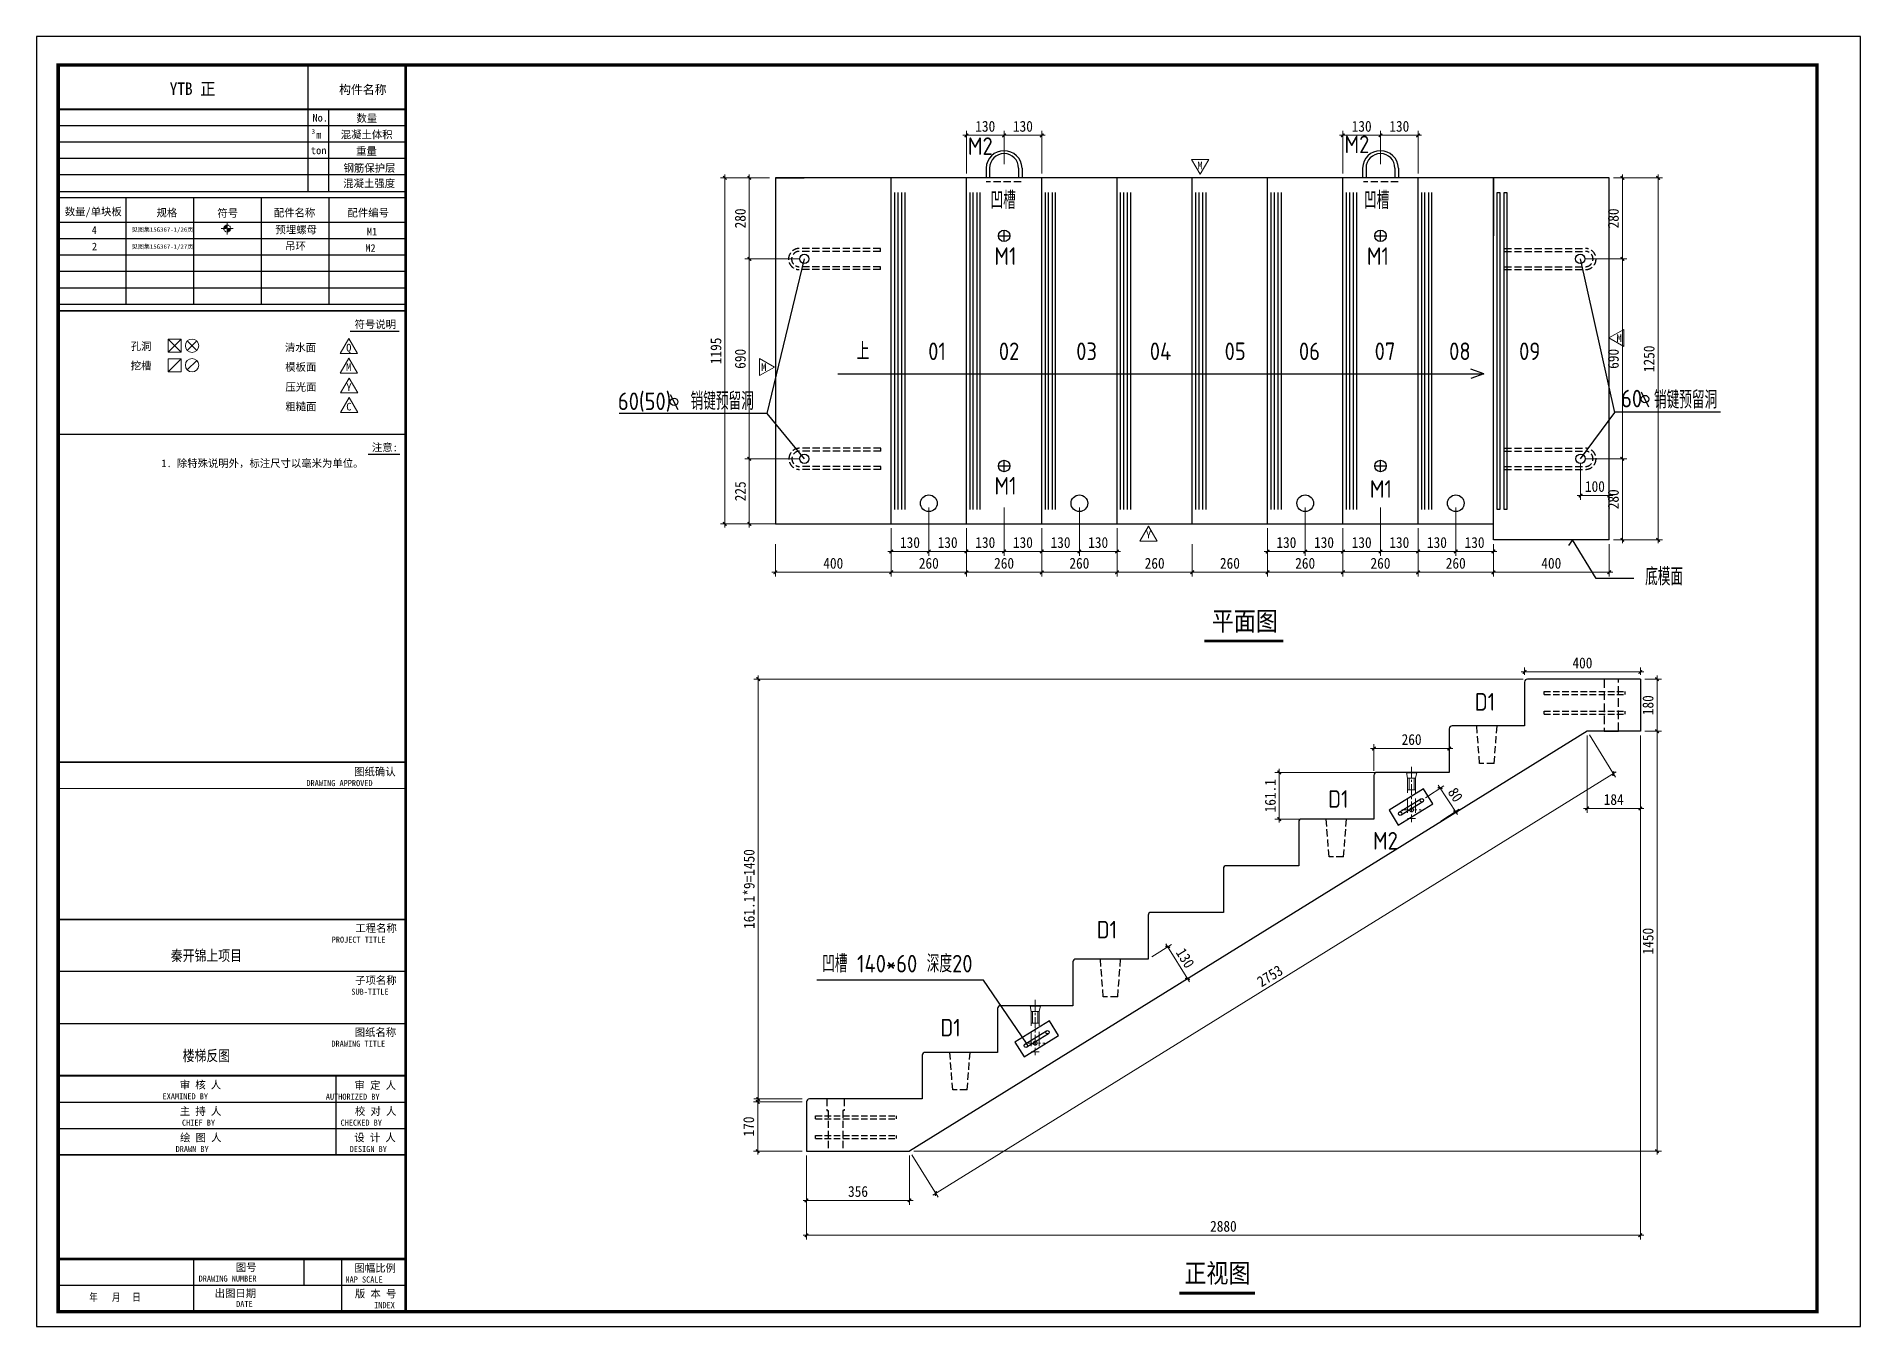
# Model space of a CAD drawing. Extents: x 102111 to 117918, y 52462 to 56917.
# Drawn here: x 111618 to 117918, y 52462 to 56917 of the extents above; entities that cross this region are included whole.
import ezdxf
from ezdxf.enums import TextEntityAlignment as Align

# ---------------------------------------------------------------- set-up
doc = ezdxf.new("R2010")
doc.units = 0
doc.header["$LTSCALE"] = 1000
doc.header["$MEASUREMENT"] = 0
for name, pattern in [('ACAD_ISO10W100', [18, 12, -3, 0, -3]), ('CENTER', [2, 1.25, -0.25, 0.25, -0.25]), ('DASH', [0.35, 0.25, -0.1]), ('DOTE', [2.42, 2, -0.2, 0.02, -0.2])]:
    doc.linetypes.add(name, pattern=pattern)
for name, color, linetype, lineweight in [('YG-中心', 6, 'CENTER', 9), ('YG-虚线', 3, 'Continuous', 5), ('YZ-符号', 23, 'Continuous', 13), ('埋件', 7, 'Continuous', 30), ('轮廓线', 2, 'Continuous', 13)]:
    doc.layers.add(name, color=color, linetype=linetype, lineweight=lineweight)
for name, color, linetype in [('YZ-下划线', 1, 'ACAD_ISO10W100'), ('YZ-标题文字', 2, 'Continuous'), ('图框2', 1, 'Continuous'), ('图框名称', 4, 'Continuous'), ('图框签字栏-图框文字', 255, 'Continuous'), ('图框线', 7, 'Continuous'), ('图签栏说明', 2, 'Continuous')]:
    doc.layers.add(name, color=color, linetype=linetype)
doc.styles.get("Standard").update_dxf_attribs({"font": 'gbenor.shx', "bigfont": 'gbcbig.shx'})
doc.styles.add('YZ-样式 1', font='', dxfattribs={"width": 0.85})
doc.styles.add('YZ-样式 2', font='simhei.ttf', dxfattribs={"width": 0.9})
doc.styles.add('图框签字栏$0$宋体', font='', dxfattribs={"width": 0.8})
doc.styles.add('图签-样式 1', font='arial.ttf', dxfattribs={"width": 0.8})
doc.styles.add('图签-样式 2', font='')
doc.styles.add('图签-黑体', font='simhei.ttf')
doc.styles.get('YZ-样式 1').set_extended_font_data('SimSun')
doc.styles.get('图框签字栏$0$宋体').set_extended_font_data('NSimSun-18030')
doc.styles.get('图签-样式 2').set_extended_font_data('NSimSun')
doc.dimstyles.new('YZ-15', dxfattribs={"dimscale": 15, "dimtxt": 2.5, "dimasz": 0.8, "dimexe": 1, "dimexo": 1, "dimgap": 0.8, "dimtad": 1, "dimdec": 0, "dimzin": 1, "dimdsep": 46, "dimtxsty": 'YZ-样式 2', "dimblk": 'ARCHTICK', "dimcen": 250, "dimdle": 0.8, "dimclrd": 151, "dimclre": 151, "dimclrt": 7, "dimazin": 0, "dimtfac": 1, "dimtdec": 0, "dimtix": 1, "dimtmove": 2, "dimatfit": 2, "dimldrblk": 'ARCHTICK', "dimfxl": 20, "dimlwd": 9, "dimlwe": 9, "dimarcsym": 0})

msp = doc.modelspace()

# ---------------------------------------------------------------- texts
for s, height, p in [('M2', 60.67, (116136, 56514)), ('M2', 60.67, (114835.2, 56508)), ('凹槽', 60.67, (114913.5, 56321.5)), ('凹槽', 60.67, (116203.6, 56321.5)), ('M1', 60.67, (114926.8, 56128.1)), ('M1', 60.67, (116213.3, 56128.1)), ('上', 60.7, (114451.4, 55799.5)), ('01', 60.67, (114698.1, 55799.5)), ('02', 60.67, (114942.1, 55799.5)), ('03', 60.67, (115209.3, 55799.5)), ('04', 60.67, (115463.5, 55799.5)), ('05', 60.67, (115721.9, 55799.5)), ('06', 60.67, (115978.6, 55799.5)), ('07', 60.67, (116240.1, 55799.5)), ('08', 60.67, (116497.3, 55799.5)), ('09', 60.67, (116739, 55799.5)), ('60(50)', 60.67, (113626.4, 55626.8)), ('销键预留洞', 60.67, (113877.5, 55627.5)), ('60', 60.67, (117091.2, 55636.2)), ('销键预留洞', 60.67, (117204.9, 55632.2)), ('M1', 60.67, (114927, 55334.9)), ('M1', 60.67, (116223.6, 55324)), ('底模面', 60.67, (117174.4, 55021.3)), ('D1', 60.67, (116585.9, 54588.8)), ('D1', 60.67, (116079.5, 54253.4)), ('M2', 60.67, (116234.6, 54109)), ('D1', 60.67, (115280.2, 53802.2)), ('凹槽 140*60 深度20', 60.674, (114332, 53684.7)), ('D1', 60.67, (114740.2, 53463.8))]:
    msp.add_text(s, height=height).set_placement(p)
at = {"color": 1, "lineweight": 13, "style": '图签-黑体'}
for s, p in [('M', (115628.2, 56458.4)), ('M', (117075.7, 55861.8)), ('Q', (112688.1, 55829.3, 2765.1)), ('M', (112687.9, 55761.8, 2765.1)), ('M', (114121.6, 55761.6)), ('Y', (112688.7, 55693, 2765.1)), ('C', (112688.3, 55625.5, 2765.1)), ('Y', (115450.4, 55183.7))]:
    msp.add_text(s, height=26.2, dxfattribs=at).set_placement(p)
at = {"layer": 'YZ-标题文字', "style": 'YZ-样式 1', "width": 0.85}
for s, p in [('平面图', (115677.5, 54845.8)), ('正视图', (115583, 52593.7))]:
    msp.add_text(s, height=65.62, dxfattribs=at).set_placement(p, align=Align.BOTTOM_LEFT)
at = {"layer": '图框名称', "color": 2, "linetype": 'Continuous', "style": '图签-样式 1', "width": 0.8}
for s, p in [('秦开锦上项目', (112205.2, 53724.3)), ('楼梯反图', (112205.2, 53378.7))]:
    msp.add_text(s, height=37.5, rotation=359.99998, dxfattribs=at).set_placement(p, align=Align.CENTER)
at = {"layer": '图框名称', "color": 0, "style": '图签-样式 1', "width": 0.8}
msp.add_text('年      月     日', height=26.25, rotation=359.9999, dxfattribs=at).set_placement((111978.5, 52550.1), align=Align.RIGHT)
at = {"layer": '图框签字栏-图框文字', "style": '图签-黑体'}
for s, height, p in [('构件名称', 30, (112745.4, 56733.3)), ('No.', 26.25, (112598.2, 56636.4)), ('数量', 26.25, (112759.3, 56634.4)), ('3', 15.9, (112574.5, 56588.4)), ('m', 26.2, (112593.3, 56577.6)), ('混凝土体积', 26.25, (112758.6, 56578.2)), ('ton', 26.25, (112592.9, 56523.7)), ('重量', 26.25, (112758, 56520.9)), ('钢筋保护层', 26.25, (112768.4, 56462.8)), ('混凝土强度', 26.25, (112767.3, 56409.6)), ('数量/单块板', 26.25, (111814.4, 56312)), ('规格', 26.25, (112068.7, 56308.2)), ('符号', 26.24, (112279, 56306.7)), ('配件名称', 26.25, (112509.7, 56308.2)), ('配件编号', 26.25, (112764.1, 56308.2))]:
    msp.add_text(s, height=height, dxfattribs=at).set_placement(p, align=Align.MIDDLE_CENTER)
at = {"layer": '图框签字栏-图框文字', "color": 2, "style": '图签-黑体'}
for s, height, p in [('4', 26.2, (111817.9, 56248.4)), ('见图集15G367-1/26页', 15, (112053.5, 56250.1)), ('预埋螺母', 26.25, (112515.2, 56250.1)), ('2', 26.2, (111818.7, 56191.7)), ('见图集15G367-1/27页', 15, (112053.5, 56191.3)), ('吊环', 26.25, (112512.7, 56193.4)), ('M2', 26.25, (112771.8, 56186.4)), ('M1', 26.25, (112777.3, 56243.1))]:
    msp.add_text(s, height=height, dxfattribs=at).set_placement(p, align=Align.MIDDLE_CENTER)
at = {"layer": '图框签字栏-图框文字'}
for s, height, style, p in [('符号说明', 26.25, '图签-黑体', (112716.9, 55909.7)), ('孔洞', 26.25, '图签-黑体', (111943.8, 55834.1, -2765.1)), ('清水面', 26.25, '图签-黑体', (112476.6, 55829.7)), ('挖槽', 26.25, '图签-黑体', (111943.8, 55766.6, -2765.1)), ('模板面', 26.25, '图签-黑体', (112477.3, 55762.2)), ('压光面', 26.25, '图签-黑体', (112477.9, 55693.3)), ('粗糙面', 26.25, '图签-黑体', (112477.8, 55625.8)), ('注意:', 26.25, '图签-黑体', (112776.9, 55484.7)), ('图纸确认', 26.25, '图签-黑体', (112715.4, 54364.8)), ('DRAWING APPROVED', 21, '图框签字栏$0$宋体', (112550.6, 54328)), ('PROJECT TITLE', 21, '图框签字栏$0$宋体', (112637.9, 53787.5)), ('工程名称', 26.25, '图签-黑体', (112719.6, 53824.4)), ('SUB-TITLE', 21, '图框签字栏$0$宋体', (112705.9, 53607.7)), ('子项名称', 26.25, '图签-黑体', (112719.1, 53644.6)), ('图纸名称', 26.25, '图签-黑体', (112717.5, 53464.9)), ('DRAWING TITLE', 21, '图框签字栏$0$宋体', (112636.9, 53428)), ('审 核 人', 26.25, '图签-黑体', (112113, 53283.4)), ('审 定 人', 26.25, '图签-黑体', (112716.8, 53281.8)), ('EXAMINED BY', 21, '图框签字栏$0$宋体', (112053.7, 53246.5)), ('AUTHORIZED BY', 21, '图框签字栏$0$宋体', (112617.6, 53245)), ('主 持 人', 26.25, '图签-黑体', (112113.5, 53192.3)), ('CHIEF BY', 21, '图框签字栏$0$宋体', (112120.8, 53155.5)), ('CHECKED BY', 21, '图框签字栏$0$宋体', (112668.6, 53155.5)), ('校 对 人', 26.25, '图签-黑体', (112718.2, 53192.3)), ('绘 图 人', 26.25, '图签-黑体', (112114.2, 53101.3)), ('设 计 人', 26.25, '图签-黑体', (112716.2, 53101.3)), ('DRAWN BY', 21, '图框签字栏$0$宋体', (112098.8, 53064.4)), ('DESIGN BY', 21, '图框签字栏$0$宋体', (112700, 53064.4)), ('图号', 26.25, '图签-黑体', (112306.7, 52653.3)), ('图幅比例', 26.25, '图签-黑体', (112716.5, 52650.6)), ('MAP SCALE', 21, '图框签字栏$0$宋体', (112685.4, 52613.7)), ('出图日期', 26.25, '图签-黑体', (112233.7, 52563.6)), ('DATE', 21, '图框签字栏$0$宋体', (112307.8, 52529.3)), ('版 本 号', 26.25, '图签-黑体', (112718, 52562.1)), ('INDEX', 21, '图框签字栏$0$宋体', (112784.6, 52525.2))]:
    msp.add_text(s, height=height, dxfattribs=dict(at, style=style)).set_placement(p)
at = {"layer": '图框签字栏-图框文字', "style": '图框签字栏$0$宋体'}
msp.add_text('DRAWING NUMBER', height=21, dxfattribs=at).set_placement((112278.3, 52617.1), align=Align.CENTER)
at = {"layer": '图签栏说明', "style": '图签-黑体', "width": 0.9}
msp.add_text('YTB 正', height=42.96, dxfattribs=at).set_placement((112157.5, 56736.6), align=Align.MIDDLE_CENTER)
at = {"layer": '图签栏说明', "color": 2, "style": '图签-样式 2'}
msp.add_text('1. 除特殊说明外，标注尺寸以毫米为单位。', height=26.25, dxfattribs=at).set_placement((112049.6, 55429.9))

# ---------------------------------------------------------------- blocks, each defined once
blk = doc.blocks.new('_ArchTick')
at = {"color": 0, "linetype": 'ByBlock', "const_width": 0.4}
blk.add_lwpolyline([(-0.5, -0.5), (0.5, 0.5)], dxfattribs=at)
blk = doc.blocks.new('*D291')
at = {"color": 151, "lineweight": 9, "transparency": 16777216}
for p, q in [((117065.3, 56428.7), (117110.7, 56428.7)), ((117095.7, 56440.7), (117095.7, 56136.7)), ((116965.3, 56148.7), (117110.7, 56148.7))]:
    blk.add_line(p, q, dxfattribs=at)
at = {"layer": 'Defpoints', "color": 0, "transparency": 16777216}
for p in [(117050.3, 56428.7), (116950.3, 56148.7), (117095.7, 56148.7)]:
    blk.add_point(p, dxfattribs=at)
at = {"color": 151, "lineweight": 9, "transparency": 16777216, "xscale": 12, "yscale": 12, "zscale": 12}
for p, rotation in [((117095.7, 56428.7), 90), ((117095.7, 56148.7), 270)]:
    blk.add_blockref('_ArchTick', p, dxfattribs=dict(at, rotation=rotation))
at = {"color": 7, "transparency": 16777216, "insert": (117064.7, 56288.7), "char_height": 37.5, "attachment_point": 5, "rotation": 90, "style": 'YZ-样式 2'}
blk.add_mtext('280', dxfattribs=at)
blk = doc.blocks.new('*D292')
at = {"color": 151, "lineweight": 9, "transparency": 16777216}
for p, q in [((116966.5, 55458.7), (117110.7, 55458.7)), ((117095.7, 55470.7), (117095.7, 55166.7)), ((117065.3, 55178.7), (117110.7, 55178.7))]:
    blk.add_line(p, q, dxfattribs=at)
at = {"layer": 'Defpoints', "color": 0, "transparency": 16777216}
for p in [(116951.5, 55458.7), (117050.3, 55178.7), (117095.7, 55178.7)]:
    blk.add_point(p, dxfattribs=at)
at = {"color": 151, "lineweight": 9, "transparency": 16777216, "xscale": 12, "yscale": 12, "zscale": 12}
for p, rotation in [((117095.7, 55458.7), 90), ((117095.7, 55178.7), 270)]:
    blk.add_blockref('_ArchTick', p, dxfattribs=dict(at, rotation=rotation))
at = {"color": 7, "transparency": 16777216, "insert": (117064.7, 55318.7), "char_height": 37.5, "attachment_point": 5, "rotation": 90, "style": 'YZ-样式 2'}
blk.add_mtext('280', dxfattribs=at)
blk = doc.blocks.new('*D262')
at = {"color": 151, "lineweight": 9, "transparency": 16777216}
for p, q in [((116965.3, 56148.7), (117110.7, 56148.7)), ((117095.7, 56160.7), (117095.7, 55446.7)), ((116966.5, 55458.7), (117110.7, 55458.7))]:
    blk.add_line(p, q, dxfattribs=at)
at = {"layer": 'Defpoints', "color": 0, "transparency": 16777216}
for p in [(116950.3, 56148.7), (116951.5, 55458.7), (117095.7, 55458.7)]:
    blk.add_point(p, dxfattribs=at)
at = {"color": 151, "lineweight": 9, "transparency": 16777216, "xscale": 12, "yscale": 12, "zscale": 12}
for p, rotation in [((117095.7, 56148.7), 90), ((117095.7, 55458.7), 270)]:
    blk.add_blockref('_ArchTick', p, dxfattribs=dict(at, rotation=rotation))
at = {"color": 7, "transparency": 16777216, "insert": (117064.7, 55803.7), "char_height": 37.5, "attachment_point": 5, "rotation": 90, "style": 'YZ-样式 2'}
blk.add_mtext('690', dxfattribs=at)
blk = doc.blocks.new('*D263')
at = {"color": 151, "lineweight": 9, "transparency": 16777216}
for p, q in [((117065.3, 56428.7), (117234, 56428.7)), ((117219, 56440.7), (117219, 55166.7)), ((117065.3, 55178.7), (117234, 55178.7))]:
    blk.add_line(p, q, dxfattribs=at)
at = {"layer": 'Defpoints', "color": 0, "transparency": 16777216}
for p in [(117050.3, 56428.7), (117050.3, 55178.7), (117219, 55178.7)]:
    blk.add_point(p, dxfattribs=at)
at = {"color": 151, "lineweight": 9, "transparency": 16777216, "xscale": 12, "yscale": 12, "zscale": 12}
for p, rotation in [((117219, 56428.7), 90), ((117219, 55178.7), 270)]:
    blk.add_blockref('_ArchTick', p, dxfattribs=dict(at, rotation=rotation))
at = {"color": 7, "transparency": 16777216, "insert": (117188.1, 55803.7), "char_height": 37.5, "attachment_point": 5, "rotation": 90, "style": 'YZ-样式 2'}
blk.add_mtext('1250', dxfattribs=at)
blk = doc.blocks.new('*D293')
at = {"color": 151, "lineweight": 9, "transparency": 16777216}
for p, q in [((116951.5, 55443.7), (116951.5, 55316.7)), ((117050.3, 55443.7), (117050.3, 55316.7)), ((116939.5, 55331.7), (117062.3, 55331.7))]:
    blk.add_line(p, q, dxfattribs=at)
at = {"layer": 'Defpoints', "color": 0, "transparency": 16777216}
for p in [(116951.5, 55458.7), (117050.3, 55458.7), (117050.3, 55331.7)]:
    blk.add_point(p, dxfattribs=at)
at = {"color": 151, "lineweight": 9, "transparency": 16777216, "xscale": 12, "yscale": 12, "zscale": 12, "rotation": 180}
blk.add_blockref('_ArchTick', (116951.5, 55331.7), dxfattribs=at)
at = {"color": 151, "lineweight": 9, "transparency": 16777216, "xscale": 12, "yscale": 12, "zscale": 12}
blk.add_blockref('_ArchTick', (117050.3, 55331.7), dxfattribs=at)
at = {"color": 7, "transparency": 16777216, "insert": (117000.9, 55362.7), "char_height": 37.5, "attachment_point": 5, "style": 'YZ-样式 2'}
blk.add_mtext('100', dxfattribs=at)
blk = doc.blocks.new('*D264')
at = {"color": 151, "lineweight": 9, "transparency": 16777216}
for p, q in [((114170.3, 55163.7), (114170.3, 55051.5)), ((114570.3, 55163.7), (114570.3, 55051.5)), ((114158.3, 55066.5), (114582.3, 55066.5))]:
    blk.add_line(p, q, dxfattribs=at)
at = {"layer": 'Defpoints', "color": 0, "transparency": 16777216}
for p in [(114170.3, 55178.7), (114570.3, 55178.7), (114570.3, 55066.5)]:
    blk.add_point(p, dxfattribs=at)
at = {"color": 151, "lineweight": 9, "transparency": 16777216, "xscale": 12, "yscale": 12, "zscale": 12, "rotation": 180}
blk.add_blockref('_ArchTick', (114170.3, 55066.5), dxfattribs=at)
at = {"color": 151, "lineweight": 9, "transparency": 16777216, "xscale": 12, "yscale": 12, "zscale": 12}
blk.add_blockref('_ArchTick', (114570.3, 55066.5), dxfattribs=at)
at = {"color": 7, "transparency": 16777216, "insert": (114370.3, 55097.5), "char_height": 37.5, "attachment_point": 5, "style": 'YZ-样式 2'}
blk.add_mtext('400', dxfattribs=at)
blk = doc.blocks.new('*D265')
at = {"color": 151, "lineweight": 9, "transparency": 16777216}
for p, q in [((114570.3, 55163.7), (114570.3, 55051.5)), ((114830.3, 55163.7), (114830.3, 55051.5)), ((114558.3, 55066.5), (114842.3, 55066.5))]:
    blk.add_line(p, q, dxfattribs=at)
at = {"layer": 'Defpoints', "color": 0, "transparency": 16777216}
for p in [(114570.3, 55178.7), (114830.3, 55178.7), (114830.3, 55066.5)]:
    blk.add_point(p, dxfattribs=at)
at = {"color": 151, "lineweight": 9, "transparency": 16777216, "xscale": 12, "yscale": 12, "zscale": 12, "rotation": 180}
blk.add_blockref('_ArchTick', (114570.3, 55066.5), dxfattribs=at)
at = {"color": 151, "lineweight": 9, "transparency": 16777216, "xscale": 12, "yscale": 12, "zscale": 12}
blk.add_blockref('_ArchTick', (114830.3, 55066.5), dxfattribs=at)
at = {"color": 7, "transparency": 16777216, "insert": (114700.3, 55097.5), "char_height": 37.5, "attachment_point": 5, "style": 'YZ-样式 2'}
blk.add_mtext('260', dxfattribs=at)
blk = doc.blocks.new('*D266')
at = {"color": 151, "lineweight": 9, "transparency": 16777216}
for p, q in [((114830.3, 55163.7), (114830.3, 55051.5)), ((115090.3, 55163.7), (115090.3, 55051.5)), ((114818.3, 55066.5), (115102.3, 55066.5))]:
    blk.add_line(p, q, dxfattribs=at)
at = {"layer": 'Defpoints', "color": 0, "transparency": 16777216}
for p in [(114830.3, 55178.7), (115090.3, 55178.7), (115090.3, 55066.5)]:
    blk.add_point(p, dxfattribs=at)
at = {"color": 151, "lineweight": 9, "transparency": 16777216, "xscale": 12, "yscale": 12, "zscale": 12, "rotation": 180}
blk.add_blockref('_ArchTick', (114830.3, 55066.5), dxfattribs=at)
at = {"color": 151, "lineweight": 9, "transparency": 16777216, "xscale": 12, "yscale": 12, "zscale": 12}
blk.add_blockref('_ArchTick', (115090.3, 55066.5), dxfattribs=at)
at = {"color": 7, "transparency": 16777216, "insert": (114960.3, 55097.5), "char_height": 37.5, "attachment_point": 5, "style": 'YZ-样式 2'}
blk.add_mtext('260', dxfattribs=at)
blk = doc.blocks.new('*D267')
at = {"color": 151, "lineweight": 9, "transparency": 16777216}
for p, q in [((115090.3, 55163.7), (115090.3, 55051.5)), ((115350.3, 55163.7), (115350.3, 55051.5)), ((115078.3, 55066.5), (115362.3, 55066.5))]:
    blk.add_line(p, q, dxfattribs=at)
at = {"layer": 'Defpoints', "color": 0, "transparency": 16777216}
for p in [(115090.3, 55178.7), (115350.3, 55178.7), (115350.3, 55066.5)]:
    blk.add_point(p, dxfattribs=at)
at = {"color": 151, "lineweight": 9, "transparency": 16777216, "xscale": 12, "yscale": 12, "zscale": 12, "rotation": 180}
blk.add_blockref('_ArchTick', (115090.3, 55066.5), dxfattribs=at)
at = {"color": 151, "lineweight": 9, "transparency": 16777216, "xscale": 12, "yscale": 12, "zscale": 12}
blk.add_blockref('_ArchTick', (115350.3, 55066.5), dxfattribs=at)
at = {"color": 7, "transparency": 16777216, "insert": (115220.3, 55097.5), "char_height": 37.5, "attachment_point": 5, "style": 'YZ-样式 2'}
blk.add_mtext('260', dxfattribs=at)
blk = doc.blocks.new('*D268')
at = {"color": 151, "lineweight": 9, "transparency": 16777216}
for p, q in [((115350.3, 55163.7), (115350.3, 55051.5)), ((115610.3, 55163.7), (115610.3, 55051.5)), ((115338.3, 55066.5), (115622.3, 55066.5))]:
    blk.add_line(p, q, dxfattribs=at)
at = {"layer": 'Defpoints', "color": 0, "transparency": 16777216}
for p in [(115350.3, 55178.7), (115610.3, 55178.7), (115610.3, 55066.5)]:
    blk.add_point(p, dxfattribs=at)
at = {"color": 151, "lineweight": 9, "transparency": 16777216, "xscale": 12, "yscale": 12, "zscale": 12, "rotation": 180}
blk.add_blockref('_ArchTick', (115350.3, 55066.5), dxfattribs=at)
at = {"color": 151, "lineweight": 9, "transparency": 16777216, "xscale": 12, "yscale": 12, "zscale": 12}
blk.add_blockref('_ArchTick', (115610.3, 55066.5), dxfattribs=at)
at = {"color": 7, "transparency": 16777216, "insert": (115480.3, 55097.5), "char_height": 37.5, "attachment_point": 5, "style": 'YZ-样式 2'}
blk.add_mtext('260', dxfattribs=at)
blk = doc.blocks.new('*D269')
at = {"color": 151, "lineweight": 9, "transparency": 16777216}
for p, q in [((115610.3, 55163.7), (115610.3, 55051.5)), ((115870.3, 55163.7), (115870.3, 55051.5)), ((115598.3, 55066.5), (115882.3, 55066.5))]:
    blk.add_line(p, q, dxfattribs=at)
at = {"layer": 'Defpoints', "color": 0, "transparency": 16777216}
for p in [(115610.3, 55178.7), (115870.3, 55178.7), (115870.3, 55066.5)]:
    blk.add_point(p, dxfattribs=at)
at = {"color": 151, "lineweight": 9, "transparency": 16777216, "xscale": 12, "yscale": 12, "zscale": 12, "rotation": 180}
blk.add_blockref('_ArchTick', (115610.3, 55066.5), dxfattribs=at)
at = {"color": 151, "lineweight": 9, "transparency": 16777216, "xscale": 12, "yscale": 12, "zscale": 12}
blk.add_blockref('_ArchTick', (115870.3, 55066.5), dxfattribs=at)
at = {"color": 7, "transparency": 16777216, "insert": (115740.3, 55097.5), "char_height": 37.5, "attachment_point": 5, "style": 'YZ-样式 2'}
blk.add_mtext('260', dxfattribs=at)
blk = doc.blocks.new('*D270')
at = {"color": 151, "lineweight": 9, "transparency": 16777216}
for p, q in [((115870.3, 55163.7), (115870.3, 55051.5)), ((116130.3, 55163.7), (116130.3, 55051.5)), ((115858.3, 55066.5), (116142.3, 55066.5))]:
    blk.add_line(p, q, dxfattribs=at)
at = {"layer": 'Defpoints', "color": 0, "transparency": 16777216}
for p in [(115870.3, 55178.7), (116130.3, 55178.7), (116130.3, 55066.5)]:
    blk.add_point(p, dxfattribs=at)
at = {"color": 151, "lineweight": 9, "transparency": 16777216, "xscale": 12, "yscale": 12, "zscale": 12, "rotation": 180}
blk.add_blockref('_ArchTick', (115870.3, 55066.5), dxfattribs=at)
at = {"color": 151, "lineweight": 9, "transparency": 16777216, "xscale": 12, "yscale": 12, "zscale": 12}
blk.add_blockref('_ArchTick', (116130.3, 55066.5), dxfattribs=at)
at = {"color": 7, "transparency": 16777216, "insert": (116000.3, 55097.5), "char_height": 37.5, "attachment_point": 5, "style": 'YZ-样式 2'}
blk.add_mtext('260', dxfattribs=at)
blk = doc.blocks.new('*D271')
at = {"color": 151, "lineweight": 9, "transparency": 16777216}
for p, q in [((116130.3, 55163.7), (116130.3, 55051.5)), ((116390.3, 55163.7), (116390.3, 55051.5)), ((116118.3, 55066.5), (116402.3, 55066.5))]:
    blk.add_line(p, q, dxfattribs=at)
at = {"layer": 'Defpoints', "color": 0, "transparency": 16777216}
for p in [(116130.3, 55178.7), (116390.3, 55178.7), (116390.3, 55066.5)]:
    blk.add_point(p, dxfattribs=at)
at = {"color": 151, "lineweight": 9, "transparency": 16777216, "xscale": 12, "yscale": 12, "zscale": 12, "rotation": 180}
blk.add_blockref('_ArchTick', (116130.3, 55066.5), dxfattribs=at)
at = {"color": 151, "lineweight": 9, "transparency": 16777216, "xscale": 12, "yscale": 12, "zscale": 12}
blk.add_blockref('_ArchTick', (116390.3, 55066.5), dxfattribs=at)
at = {"color": 7, "transparency": 16777216, "insert": (116260.3, 55097.5), "char_height": 37.5, "attachment_point": 5, "style": 'YZ-样式 2'}
blk.add_mtext('260', dxfattribs=at)
blk = doc.blocks.new('*D272')
at = {"color": 151, "lineweight": 9, "transparency": 16777216}
for p, q in [((116390.3, 55163.7), (116390.3, 55051.5)), ((116650.3, 55163.7), (116650.3, 55051.5)), ((116378.3, 55066.5), (116662.3, 55066.5))]:
    blk.add_line(p, q, dxfattribs=at)
at = {"layer": 'Defpoints', "color": 0, "transparency": 16777216}
for p in [(116390.3, 55178.7), (116650.3, 55178.7), (116650.3, 55066.5)]:
    blk.add_point(p, dxfattribs=at)
at = {"color": 151, "lineweight": 9, "transparency": 16777216, "xscale": 12, "yscale": 12, "zscale": 12, "rotation": 180}
blk.add_blockref('_ArchTick', (116390.3, 55066.5), dxfattribs=at)
at = {"color": 151, "lineweight": 9, "transparency": 16777216, "xscale": 12, "yscale": 12, "zscale": 12}
blk.add_blockref('_ArchTick', (116650.3, 55066.5), dxfattribs=at)
at = {"color": 7, "transparency": 16777216, "insert": (116520.3, 55097.5), "char_height": 37.5, "attachment_point": 5, "style": 'YZ-样式 2'}
blk.add_mtext('260', dxfattribs=at)
blk = doc.blocks.new('*D273')
at = {"color": 151, "lineweight": 9, "transparency": 16777216}
for p, q in [((116650.3, 55163.7), (116650.3, 55051.5)), ((117050.3, 55163.7), (117050.3, 55051.5)), ((116638.3, 55066.5), (117062.3, 55066.5))]:
    blk.add_line(p, q, dxfattribs=at)
at = {"layer": 'Defpoints', "color": 0, "transparency": 16777216}
for p in [(116650.3, 55178.7), (117050.3, 55178.7), (117050.3, 55066.5)]:
    blk.add_point(p, dxfattribs=at)
at = {"color": 151, "lineweight": 9, "transparency": 16777216, "xscale": 12, "yscale": 12, "zscale": 12, "rotation": 180}
blk.add_blockref('_ArchTick', (116650.3, 55066.5), dxfattribs=at)
at = {"color": 151, "lineweight": 9, "transparency": 16777216, "xscale": 12, "yscale": 12, "zscale": 12}
blk.add_blockref('_ArchTick', (117050.3, 55066.5), dxfattribs=at)
at = {"color": 7, "transparency": 16777216, "insert": (116850.3, 55097.5), "char_height": 37.5, "attachment_point": 5, "style": 'YZ-样式 2'}
blk.add_mtext('400', dxfattribs=at)
blk = doc.blocks.new('*D294')
at = {"color": 151, "lineweight": 9, "transparency": 16777216}
for p, q in [((116520.3, 55289.9), (116520.3, 55123.3)), ((116662.3, 55138.3), (116508.3, 55138.3)), ((116650.3, 55163.7), (116650.3, 55123.3))]:
    blk.add_line(p, q, dxfattribs=at)
at = {"layer": 'Defpoints', "color": 0, "transparency": 16777216}
for p in [(116520.3, 55304.9), (116520.3, 55138.3), (116650.3, 55178.7)]:
    blk.add_point(p, dxfattribs=at)
at = {"color": 151, "lineweight": 9, "transparency": 16777216, "xscale": 12, "yscale": 12, "zscale": 12, "rotation": 180}
blk.add_blockref('_ArchTick', (116520.3, 55138.3), dxfattribs=at)
at = {"color": 151, "lineweight": 9, "transparency": 16777216, "xscale": 12, "yscale": 12, "zscale": 12}
blk.add_blockref('_ArchTick', (116650.3, 55138.3), dxfattribs=at)
at = {"color": 7, "transparency": 16777216, "insert": (116585.3, 55169.2), "char_height": 37.5, "attachment_point": 5, "style": 'YZ-样式 2'}
blk.add_mtext('130', dxfattribs=at)
blk = doc.blocks.new('*D295')
at = {"color": 151, "lineweight": 9, "transparency": 16777216}
for p, q in [((116520.3, 55289.9), (116520.3, 55123.3)), ((116390.3, 55218.7), (116390.3, 55123.3)), ((116532.3, 55138.3), (116378.3, 55138.3))]:
    blk.add_line(p, q, dxfattribs=at)
at = {"layer": 'Defpoints', "color": 0, "transparency": 16777216}
for p in [(116520.3, 55304.9), (116390.3, 55233.7), (116390.3, 55138.3)]:
    blk.add_point(p, dxfattribs=at)
at = {"color": 151, "lineweight": 9, "transparency": 16777216, "xscale": 12, "yscale": 12, "zscale": 12, "rotation": 180}
blk.add_blockref('_ArchTick', (116390.3, 55138.3), dxfattribs=at)
at = {"color": 151, "lineweight": 9, "transparency": 16777216, "xscale": 12, "yscale": 12, "zscale": 12}
blk.add_blockref('_ArchTick', (116520.3, 55138.3), dxfattribs=at)
at = {"color": 7, "transparency": 16777216, "insert": (116455.3, 55169.2), "char_height": 37.5, "attachment_point": 5, "style": 'YZ-样式 2'}
blk.add_mtext('130', dxfattribs=at)
blk = doc.blocks.new('*D274')
at = {"color": 151, "lineweight": 9, "transparency": 16777216}
for p, q in [((116260.3, 55289.9), (116260.3, 55123.3)), ((116390.3, 55218.7), (116390.3, 55123.3)), ((116402.3, 55138.3), (116248.3, 55138.3))]:
    blk.add_line(p, q, dxfattribs=at)
at = {"layer": 'Defpoints', "color": 0, "transparency": 16777216}
for p in [(116260.3, 55304.9), (116390.3, 55233.7), (116260.3, 55138.3)]:
    blk.add_point(p, dxfattribs=at)
at = {"color": 151, "lineweight": 9, "transparency": 16777216, "xscale": 12, "yscale": 12, "zscale": 12, "rotation": 180}
blk.add_blockref('_ArchTick', (116260.3, 55138.3), dxfattribs=at)
at = {"color": 151, "lineweight": 9, "transparency": 16777216, "xscale": 12, "yscale": 12, "zscale": 12}
blk.add_blockref('_ArchTick', (116390.3, 55138.3), dxfattribs=at)
at = {"color": 7, "transparency": 16777216, "insert": (116325.3, 55169.2), "char_height": 37.5, "attachment_point": 5, "style": 'YZ-样式 2'}
blk.add_mtext('130', dxfattribs=at)
blk = doc.blocks.new('*D275')
at = {"color": 151, "lineweight": 9, "transparency": 16777216}
for p, q in [((116260.3, 55289.9), (116260.3, 55123.3)), ((116130.3, 55218.7), (116130.3, 55123.3)), ((116272.3, 55138.3), (116118.3, 55138.3))]:
    blk.add_line(p, q, dxfattribs=at)
at = {"layer": 'Defpoints', "color": 0, "transparency": 16777216}
for p in [(116260.3, 55304.9), (116130.3, 55233.7), (116130.3, 55138.3)]:
    blk.add_point(p, dxfattribs=at)
at = {"color": 151, "lineweight": 9, "transparency": 16777216, "xscale": 12, "yscale": 12, "zscale": 12, "rotation": 180}
blk.add_blockref('_ArchTick', (116130.3, 55138.3), dxfattribs=at)
at = {"color": 151, "lineweight": 9, "transparency": 16777216, "xscale": 12, "yscale": 12, "zscale": 12}
blk.add_blockref('_ArchTick', (116260.3, 55138.3), dxfattribs=at)
at = {"color": 7, "transparency": 16777216, "insert": (116195.3, 55169.2), "char_height": 37.5, "attachment_point": 5, "style": 'YZ-样式 2'}
blk.add_mtext('130', dxfattribs=at)
blk = doc.blocks.new('*D276')
at = {"color": 151, "lineweight": 9, "transparency": 16777216}
for p, q in [((116000.3, 55289.9), (116000.3, 55123.3)), ((116130.3, 55218.7), (116130.3, 55123.3)), ((116142.3, 55138.3), (115988.3, 55138.3))]:
    blk.add_line(p, q, dxfattribs=at)
at = {"layer": 'Defpoints', "color": 0, "transparency": 16777216}
for p in [(116000.3, 55304.9), (116130.3, 55233.7), (116000.3, 55138.3)]:
    blk.add_point(p, dxfattribs=at)
at = {"color": 151, "lineweight": 9, "transparency": 16777216, "xscale": 12, "yscale": 12, "zscale": 12, "rotation": 180}
blk.add_blockref('_ArchTick', (116000.3, 55138.3), dxfattribs=at)
at = {"color": 151, "lineweight": 9, "transparency": 16777216, "xscale": 12, "yscale": 12, "zscale": 12}
blk.add_blockref('_ArchTick', (116130.3, 55138.3), dxfattribs=at)
at = {"color": 7, "transparency": 16777216, "insert": (116065.3, 55169.2), "char_height": 37.5, "attachment_point": 5, "style": 'YZ-样式 2'}
blk.add_mtext('130', dxfattribs=at)
blk = doc.blocks.new('*D277')
at = {"color": 151, "lineweight": 9, "transparency": 16777216}
for p, q in [((116000.3, 55289.9), (116000.3, 55123.3)), ((115870.3, 55218.7), (115870.3, 55123.3)), ((116012.3, 55138.3), (115858.3, 55138.3))]:
    blk.add_line(p, q, dxfattribs=at)
at = {"layer": 'Defpoints', "color": 0, "transparency": 16777216}
for p in [(116000.3, 55304.9), (115870.3, 55233.7), (115870.3, 55138.3)]:
    blk.add_point(p, dxfattribs=at)
at = {"color": 151, "lineweight": 9, "transparency": 16777216, "xscale": 12, "yscale": 12, "zscale": 12, "rotation": 180}
blk.add_blockref('_ArchTick', (115870.3, 55138.3), dxfattribs=at)
at = {"color": 151, "lineweight": 9, "transparency": 16777216, "xscale": 12, "yscale": 12, "zscale": 12}
blk.add_blockref('_ArchTick', (116000.3, 55138.3), dxfattribs=at)
at = {"color": 7, "transparency": 16777216, "insert": (115935.3, 55169.2), "char_height": 37.5, "attachment_point": 5, "style": 'YZ-样式 2'}
blk.add_mtext('130', dxfattribs=at)
blk = doc.blocks.new('*D278')
at = {"color": 151, "lineweight": 9, "transparency": 16777216}
for p, q in [((115220.3, 55289.9), (115220.3, 55123.3)), ((115350.3, 55218.7), (115350.3, 55123.3)), ((115362.3, 55138.3), (115208.3, 55138.3))]:
    blk.add_line(p, q, dxfattribs=at)
at = {"layer": 'Defpoints', "color": 0, "transparency": 16777216}
for p in [(115220.3, 55304.9), (115350.3, 55233.7), (115220.3, 55138.3)]:
    blk.add_point(p, dxfattribs=at)
at = {"color": 151, "lineweight": 9, "transparency": 16777216, "xscale": 12, "yscale": 12, "zscale": 12, "rotation": 180}
blk.add_blockref('_ArchTick', (115220.3, 55138.3), dxfattribs=at)
at = {"color": 151, "lineweight": 9, "transparency": 16777216, "xscale": 12, "yscale": 12, "zscale": 12}
blk.add_blockref('_ArchTick', (115350.3, 55138.3), dxfattribs=at)
at = {"color": 7, "transparency": 16777216, "insert": (115285.3, 55169.2), "char_height": 37.5, "attachment_point": 5, "style": 'YZ-样式 2'}
blk.add_mtext('130', dxfattribs=at)
blk = doc.blocks.new('*D279')
at = {"color": 151, "lineweight": 9, "transparency": 16777216}
for p, q in [((115220.3, 55289.9), (115220.3, 55123.3)), ((115090.3, 55218.7), (115090.3, 55123.3)), ((115232.3, 55138.3), (115078.3, 55138.3))]:
    blk.add_line(p, q, dxfattribs=at)
at = {"layer": 'Defpoints', "color": 0, "transparency": 16777216}
for p in [(115220.3, 55304.9), (115090.3, 55233.7), (115090.3, 55138.3)]:
    blk.add_point(p, dxfattribs=at)
at = {"color": 151, "lineweight": 9, "transparency": 16777216, "xscale": 12, "yscale": 12, "zscale": 12, "rotation": 180}
blk.add_blockref('_ArchTick', (115090.3, 55138.3), dxfattribs=at)
at = {"color": 151, "lineweight": 9, "transparency": 16777216, "xscale": 12, "yscale": 12, "zscale": 12}
blk.add_blockref('_ArchTick', (115220.3, 55138.3), dxfattribs=at)
at = {"color": 7, "transparency": 16777216, "insert": (115155.3, 55169.2), "char_height": 37.5, "attachment_point": 5, "style": 'YZ-样式 2'}
blk.add_mtext('130', dxfattribs=at)
blk = doc.blocks.new('*D280')
at = {"color": 151, "lineweight": 9, "transparency": 16777216}
for p, q in [((114960.3, 55289.9), (114960.3, 55123.3)), ((115090.3, 55218.7), (115090.3, 55123.3)), ((115102.3, 55138.3), (114948.3, 55138.3))]:
    blk.add_line(p, q, dxfattribs=at)
at = {"layer": 'Defpoints', "color": 0, "transparency": 16777216}
for p in [(114960.3, 55304.9), (115090.3, 55233.7), (114960.3, 55138.3)]:
    blk.add_point(p, dxfattribs=at)
at = {"color": 151, "lineweight": 9, "transparency": 16777216, "xscale": 12, "yscale": 12, "zscale": 12, "rotation": 180}
blk.add_blockref('_ArchTick', (114960.3, 55138.3), dxfattribs=at)
at = {"color": 151, "lineweight": 9, "transparency": 16777216, "xscale": 12, "yscale": 12, "zscale": 12}
blk.add_blockref('_ArchTick', (115090.3, 55138.3), dxfattribs=at)
at = {"color": 7, "transparency": 16777216, "insert": (115025.3, 55169.2), "char_height": 37.5, "attachment_point": 5, "style": 'YZ-样式 2'}
blk.add_mtext('130', dxfattribs=at)
blk = doc.blocks.new('*D281')
at = {"color": 151, "lineweight": 9, "transparency": 16777216}
for p, q in [((114960.3, 55289.9), (114960.3, 55123.3)), ((114830.3, 55218.7), (114830.3, 55123.3)), ((114972.3, 55138.3), (114818.3, 55138.3))]:
    blk.add_line(p, q, dxfattribs=at)
at = {"layer": 'Defpoints', "color": 0, "transparency": 16777216}
for p in [(114960.3, 55304.9), (114830.3, 55233.7), (114830.3, 55138.3)]:
    blk.add_point(p, dxfattribs=at)
at = {"color": 151, "lineweight": 9, "transparency": 16777216, "xscale": 12, "yscale": 12, "zscale": 12, "rotation": 180}
blk.add_blockref('_ArchTick', (114830.3, 55138.3), dxfattribs=at)
at = {"color": 151, "lineweight": 9, "transparency": 16777216, "xscale": 12, "yscale": 12, "zscale": 12}
blk.add_blockref('_ArchTick', (114960.3, 55138.3), dxfattribs=at)
at = {"color": 7, "transparency": 16777216, "insert": (114895.3, 55169.2), "char_height": 37.5, "attachment_point": 5, "style": 'YZ-样式 2'}
blk.add_mtext('130', dxfattribs=at)
blk = doc.blocks.new('*D282')
at = {"color": 151, "lineweight": 9, "transparency": 16777216}
for p, q in [((114700.3, 55289.9), (114700.3, 55123.3)), ((114830.3, 55218.7), (114830.3, 55123.3)), ((114842.3, 55138.3), (114688.3, 55138.3))]:
    blk.add_line(p, q, dxfattribs=at)
at = {"layer": 'Defpoints', "color": 0, "transparency": 16777216}
for p in [(114700.3, 55304.9), (114830.3, 55233.7), (114700.3, 55138.3)]:
    blk.add_point(p, dxfattribs=at)
at = {"color": 151, "lineweight": 9, "transparency": 16777216, "xscale": 12, "yscale": 12, "zscale": 12, "rotation": 180}
blk.add_blockref('_ArchTick', (114700.3, 55138.3), dxfattribs=at)
at = {"color": 151, "lineweight": 9, "transparency": 16777216, "xscale": 12, "yscale": 12, "zscale": 12}
blk.add_blockref('_ArchTick', (114830.3, 55138.3), dxfattribs=at)
at = {"color": 7, "transparency": 16777216, "insert": (114765.3, 55169.2), "char_height": 37.5, "attachment_point": 5, "style": 'YZ-样式 2'}
blk.add_mtext('130', dxfattribs=at)
blk = doc.blocks.new('*D283')
at = {"color": 151, "lineweight": 9, "transparency": 16777216}
for p, q in [((114700.3, 55289.9), (114700.3, 55123.3)), ((114570.3, 55218.7), (114570.3, 55123.3)), ((114712.3, 55138.3), (114558.3, 55138.3))]:
    blk.add_line(p, q, dxfattribs=at)
at = {"layer": 'Defpoints', "color": 0, "transparency": 16777216}
for p in [(114700.3, 55304.9), (114570.3, 55233.7), (114570.3, 55138.3)]:
    blk.add_point(p, dxfattribs=at)
at = {"color": 151, "lineweight": 9, "transparency": 16777216, "xscale": 12, "yscale": 12, "zscale": 12, "rotation": 180}
blk.add_blockref('_ArchTick', (114570.3, 55138.3), dxfattribs=at)
at = {"color": 151, "lineweight": 9, "transparency": 16777216, "xscale": 12, "yscale": 12, "zscale": 12}
blk.add_blockref('_ArchTick', (114700.3, 55138.3), dxfattribs=at)
at = {"color": 7, "transparency": 16777216, "insert": (114635.3, 55169.2), "char_height": 37.5, "attachment_point": 5, "style": 'YZ-样式 2'}
blk.add_mtext('130', dxfattribs=at)
blk = doc.blocks.new('*D296')
at = {"color": 151, "lineweight": 9, "transparency": 16777216}
for p, q in [((116248.3, 56575.6), (116402.3, 56575.6)), ((116260.3, 56477.7), (116260.3, 56590.6)), ((116390.3, 56443.7), (116390.3, 56590.6))]:
    blk.add_line(p, q, dxfattribs=at)
at = {"layer": 'Defpoints', "color": 0, "transparency": 16777216}
for p in [(116390.3, 56575.6), (116260.3, 56462.7), (116390.3, 56428.7)]:
    blk.add_point(p, dxfattribs=at)
at = {"color": 151, "lineweight": 9, "transparency": 16777216, "xscale": 12, "yscale": 12, "zscale": 12, "rotation": 180}
blk.add_blockref('_ArchTick', (116260.3, 56575.6), dxfattribs=at)
at = {"color": 151, "lineweight": 9, "transparency": 16777216, "xscale": 12, "yscale": 12, "zscale": 12}
blk.add_blockref('_ArchTick', (116390.3, 56575.6), dxfattribs=at)
at = {"color": 7, "transparency": 16777216, "insert": (116325.3, 56606.5), "char_height": 37.5, "attachment_point": 5, "style": 'YZ-样式 2'}
blk.add_mtext('130', dxfattribs=at)
blk = doc.blocks.new('*D297')
at = {"color": 151, "lineweight": 9, "transparency": 16777216}
for p, q in [((116272.3, 56575.6), (116118.3, 56575.6)), ((116130.3, 56443.7), (116130.3, 56590.6)), ((116260.3, 56475.6), (116260.3, 56590.6))]:
    blk.add_line(p, q, dxfattribs=at)
at = {"layer": 'Defpoints', "color": 0, "transparency": 16777216}
for p in [(116130.3, 56575.6), (116260.3, 56460.6), (116130.3, 56428.7)]:
    blk.add_point(p, dxfattribs=at)
at = {"color": 151, "lineweight": 9, "transparency": 16777216, "xscale": 12, "yscale": 12, "zscale": 12, "rotation": 180}
blk.add_blockref('_ArchTick', (116130.3, 56575.6), dxfattribs=at)
at = {"color": 151, "lineweight": 9, "transparency": 16777216, "xscale": 12, "yscale": 12, "zscale": 12}
blk.add_blockref('_ArchTick', (116260.3, 56575.6), dxfattribs=at)
at = {"color": 7, "transparency": 16777216, "insert": (116195.3, 56606.5), "char_height": 37.5, "attachment_point": 5, "style": 'YZ-样式 2'}
blk.add_mtext('130', dxfattribs=at)
blk = doc.blocks.new('*D284')
at = {"color": 151, "lineweight": 9, "transparency": 16777216}
for p, q in [((114948.3, 56575.6), (115102.3, 56575.6)), ((114960.3, 56477.7), (114960.3, 56590.6)), ((115090.3, 56443.7), (115090.3, 56590.6))]:
    blk.add_line(p, q, dxfattribs=at)
at = {"layer": 'Defpoints', "color": 0, "transparency": 16777216}
for p in [(115090.3, 56575.6), (114960.3, 56462.7), (115090.3, 56428.7)]:
    blk.add_point(p, dxfattribs=at)
at = {"color": 151, "lineweight": 9, "transparency": 16777216, "xscale": 12, "yscale": 12, "zscale": 12, "rotation": 180}
blk.add_blockref('_ArchTick', (114960.3, 56575.6), dxfattribs=at)
at = {"color": 151, "lineweight": 9, "transparency": 16777216, "xscale": 12, "yscale": 12, "zscale": 12}
blk.add_blockref('_ArchTick', (115090.3, 56575.6), dxfattribs=at)
at = {"color": 7, "transparency": 16777216, "insert": (115025.3, 56606.5), "char_height": 37.5, "attachment_point": 5, "style": 'YZ-样式 2'}
blk.add_mtext('130', dxfattribs=at)
blk = doc.blocks.new('*D285')
at = {"color": 151, "lineweight": 9, "transparency": 16777216}
for p, q in [((114972.3, 56575.6), (114818.3, 56575.6)), ((114830.3, 56443.7), (114830.3, 56590.6)), ((114960.3, 56475.6), (114960.3, 56590.6))]:
    blk.add_line(p, q, dxfattribs=at)
at = {"layer": 'Defpoints', "color": 0, "transparency": 16777216}
for p in [(114830.3, 56575.6), (114960.3, 56460.6), (114830.3, 56428.7)]:
    blk.add_point(p, dxfattribs=at)
at = {"color": 151, "lineweight": 9, "transparency": 16777216, "xscale": 12, "yscale": 12, "zscale": 12, "rotation": 180}
blk.add_blockref('_ArchTick', (114830.3, 56575.6), dxfattribs=at)
at = {"color": 151, "lineweight": 9, "transparency": 16777216, "xscale": 12, "yscale": 12, "zscale": 12}
blk.add_blockref('_ArchTick', (114960.3, 56575.6), dxfattribs=at)
at = {"color": 7, "transparency": 16777216, "insert": (114895.3, 56606.5), "char_height": 37.5, "attachment_point": 5, "style": 'YZ-样式 2'}
blk.add_mtext('130', dxfattribs=at)
blk = doc.blocks.new('*D298')
at = {"color": 151, "lineweight": 9, "transparency": 16777216}
for p, q in [((114149.6, 56428.7), (114065.3, 56428.7)), ((114080.3, 56136.7), (114080.3, 56440.7)), ((114255.3, 56148.7), (114065.3, 56148.7))]:
    blk.add_line(p, q, dxfattribs=at)
at = {"layer": 'Defpoints', "color": 0, "transparency": 16777216}
for p in [(114080.3, 56428.7), (114164.6, 56428.7), (114270.3, 56148.7)]:
    blk.add_point(p, dxfattribs=at)
at = {"color": 151, "lineweight": 9, "transparency": 16777216, "xscale": 12, "yscale": 12, "zscale": 12}
for p, rotation in [((114080.3, 56428.7), 90), ((114080.3, 56148.7), 270)]:
    blk.add_blockref('_ArchTick', p, dxfattribs=dict(at, rotation=rotation))
at = {"color": 7, "transparency": 16777216, "insert": (114049.3, 56288.7), "char_height": 37.5, "attachment_point": 5, "rotation": 90, "style": 'YZ-样式 2'}
blk.add_mtext('280', dxfattribs=at)
blk = doc.blocks.new('*D299')
at = {"color": 151, "lineweight": 9, "transparency": 16777216}
for p, q in [((114255.3, 56148.7), (114065.3, 56148.7)), ((114080.3, 56160.7), (114080.3, 55446.7)), ((114255.3, 55458.7), (114065.3, 55458.7))]:
    blk.add_line(p, q, dxfattribs=at)
at = {"layer": 'Defpoints', "color": 0, "transparency": 16777216}
for p in [(114270.3, 56148.7), (114080.3, 55458.7), (114270.3, 55458.7)]:
    blk.add_point(p, dxfattribs=at)
at = {"color": 151, "lineweight": 9, "transparency": 16777216, "xscale": 12, "yscale": 12, "zscale": 12}
for p, rotation in [((114080.3, 56148.7), 90), ((114080.3, 55458.7), 270)]:
    blk.add_blockref('_ArchTick', p, dxfattribs=dict(at, rotation=rotation))
at = {"color": 7, "transparency": 16777216, "insert": (114049.3, 55803.7), "char_height": 37.5, "attachment_point": 5, "rotation": 90, "style": 'YZ-样式 2'}
blk.add_mtext('690', dxfattribs=at)
blk = doc.blocks.new('*D300')
at = {"color": 151, "lineweight": 9, "transparency": 16777216}
for p, q in [((114255.3, 55458.7), (114065.3, 55458.7)), ((114080.3, 55470.7), (114080.3, 55221.7)), ((114255.3, 55233.7), (114065.3, 55233.7))]:
    blk.add_line(p, q, dxfattribs=at)
at = {"layer": 'Defpoints', "color": 0, "transparency": 16777216}
for p in [(114270.3, 55458.7), (114080.3, 55233.7), (114270.3, 55233.7)]:
    blk.add_point(p, dxfattribs=at)
at = {"color": 151, "lineweight": 9, "transparency": 16777216, "xscale": 12, "yscale": 12, "zscale": 12}
for p, rotation in [((114080.3, 55458.7), 90), ((114080.3, 55233.7), 270)]:
    blk.add_blockref('_ArchTick', p, dxfattribs=dict(at, rotation=rotation))
at = {"color": 7, "transparency": 16777216, "insert": (114049.5, 55346.2), "char_height": 37.5, "attachment_point": 5, "rotation": 90, "style": 'YZ-样式 2'}
blk.add_mtext('225', dxfattribs=at)
blk = doc.blocks.new('*D301')
at = {"color": 151, "lineweight": 9, "transparency": 16777216}
for p, q in [((114149.6, 56428.7), (113980.9, 56428.7)), ((113995.9, 56440.7), (113995.9, 55221.7)), ((114155.3, 55233.7), (113980.9, 55233.7))]:
    blk.add_line(p, q, dxfattribs=at)
at = {"layer": 'Defpoints', "color": 0, "transparency": 16777216}
for p in [(114164.6, 56428.7), (113995.9, 55233.7), (114170.3, 55233.7)]:
    blk.add_point(p, dxfattribs=at)
at = {"color": 151, "lineweight": 9, "transparency": 16777216, "xscale": 12, "yscale": 12, "zscale": 12}
for p, rotation in [((113995.9, 56428.7), 90), ((113995.9, 55233.7), 270)]:
    blk.add_blockref('_ArchTick', p, dxfattribs=dict(at, rotation=rotation))
at = {"color": 7, "transparency": 16777216, "insert": (113965.1, 55831.2), "char_height": 37.5, "attachment_point": 5, "rotation": 90, "style": 'YZ-样式 2'}
blk.add_mtext('1195', dxfattribs=at)
blk = doc.blocks.new('M1')
at = {"layer": 'YG-中心', "ltscale": 0.03}
for p, q in [((0, 19.9), (0, -171.4)), ((-33.9, -129.5), (32.7, -129.5))]:
    blk.add_line(p, q, dxfattribs=at)
at = {"layer": 'YG-虚线', "linetype": 'DASH', "ltscale": 0.2}
for p, q in [((-18, 0), (-14, -20)), ((18, 0), (14, -20)), ((-14, -20), (-14, -159.5)), ((-14, -20), (14, -20)), ((-14, -60), (14, -60)), ((-9, -20), (-9, -60)), ((9, -20), (9, -60)), ((14, -20), (14, -159.5)), ((-14, -159.5), (14, -159.5))]:
    blk.add_line(p, q, dxfattribs=at)
blk.add_circle((0, -129.5), 6.5, dxfattribs=at)
blk = doc.blocks.new('*D302')
at = {"color": 151, "lineweight": 9, "transparency": 16777216}
for p, q in [((115470.5, 53738.9), (115538.2, 53780.8)), ((115519.1, 53783.1), (115600.1, 53652.4)), ((115538.9, 53628.6), (115606.5, 53670.5))]:
    blk.add_line(p, q, dxfattribs=at)
at = {"layer": 'Defpoints', "color": 0, "transparency": 16777216}
for p in [(115457.8, 53731), (115526.2, 53620.7), (115593.8, 53662.6)]:
    blk.add_point(p, dxfattribs=at)
at = {"color": 151, "lineweight": 9, "transparency": 16777216, "xscale": 12, "yscale": 12, "zscale": 12}
for p, rotation in [((115525.4, 53772.9), 121.7829921119369), ((115593.8, 53662.6), 301.7829921119368)]:
    blk.add_blockref('_ArchTick', p, dxfattribs=dict(at, rotation=rotation))
at = {"color": 7, "transparency": 16777216, "insert": (115585.9, 53734.1), "char_height": 37.5, "attachment_point": 5, "rotation": 301.78299, "style": 'YZ-样式 2'}
blk.add_mtext('130', dxfattribs=at)
blk = doc.blocks.new('*D303')
at = {"color": 151, "lineweight": 9, "transparency": 16777216}
for p, q in [((116415.4, 54287.5), (116478.8, 54329.6)), ((116459.7, 54331.3), (116526.6, 54230.6)), ((116469.1, 54206.8), (116532.5, 54248.9))]:
    blk.add_line(p, q, dxfattribs=at)
at = {"layer": 'Defpoints', "color": 0, "transparency": 16777216}
for p in [(116403, 54279.2), (116456.6, 54198.5), (116520, 54240.6)]:
    blk.add_point(p, dxfattribs=at)
at = {"color": 151, "lineweight": 9, "transparency": 16777216, "xscale": 12, "yscale": 12, "zscale": 12}
for p, rotation in [((116466.3, 54321.3), 123.5903204399633), ((116520, 54240.6), 303.5903204399634)]:
    blk.add_blockref('_ArchTick', p, dxfattribs=dict(at, rotation=rotation))
at = {"color": 7, "transparency": 16777216, "insert": (116519, 54298.1), "char_height": 37.5, "attachment_point": 5, "rotation": 303.59032, "style": 'YZ-样式 2'}
blk.add_mtext('80', dxfattribs=at)
blk = doc.blocks.new('*D304')
at = {"color": 151, "lineweight": 9, "transparency": 16777216}
for p, q in [((116981.7, 54504.9), (117072.4, 54358.5)), ((117074.7, 54377.6), (114714.3, 52915.1)), ((114641.7, 53055), (114732.4, 52908.6))]:
    blk.add_line(p, q, dxfattribs=at)
at = {"layer": 'Defpoints', "color": 0, "transparency": 16777216}
for p in [(116973.8, 54517.6), (114633.8, 53067.7), (114724.5, 52921.4)]:
    blk.add_point(p, dxfattribs=at)
at = {"color": 151, "lineweight": 9, "transparency": 16777216, "xscale": 12, "yscale": 12, "zscale": 12}
for p, rotation in [((117064.5, 54371.3), 31.7829921119389), ((114724.5, 52921.4), 211.7829921119389)]:
    blk.add_blockref('_ArchTick', p, dxfattribs=dict(at, rotation=rotation))
at = {"color": 7, "transparency": 16777216, "insert": (115878.3, 53672.5), "char_height": 37.5, "attachment_point": 5, "rotation": 31.78299, "style": 'YZ-样式 2'}
blk.add_mtext('2753', dxfattribs=at)
blk = doc.blocks.new('*D305')
at = {"color": 151, "lineweight": 9, "transparency": 16777216}
for p, q in [((116973.8, 54502.6), (116973.8, 54235.9)), ((117157.8, 54502.6), (117157.8, 54235.9)), ((116961.8, 54250.9), (117169.8, 54250.9))]:
    blk.add_line(p, q, dxfattribs=at)
at = {"layer": 'Defpoints', "color": 0, "transparency": 16777216}
for p in [(116973.8, 54517.6), (117157.8, 54517.6), (117157.8, 54250.9)]:
    blk.add_point(p, dxfattribs=at)
at = {"color": 151, "lineweight": 9, "transparency": 16777216, "xscale": 12, "yscale": 12, "zscale": 12, "rotation": 180}
blk.add_blockref('_ArchTick', (116973.8, 54250.9), dxfattribs=at)
at = {"color": 151, "lineweight": 9, "transparency": 16777216, "xscale": 12, "yscale": 12, "zscale": 12}
blk.add_blockref('_ArchTick', (117157.8, 54250.9), dxfattribs=at)
at = {"color": 7, "transparency": 16777216, "insert": (117065.8, 54281.6), "char_height": 37.5, "attachment_point": 5, "style": 'YZ-样式 2'}
blk.add_mtext('184', dxfattribs=at)
blk = doc.blocks.new('*D306')
at = {"color": 151, "lineweight": 9, "transparency": 16777216}
for p, q in [((117172.8, 54697.6), (117230.5, 54697.6)), ((117215.5, 54505.6), (117215.5, 54709.6)), ((117172.8, 54517.6), (117230.5, 54517.6))]:
    blk.add_line(p, q, dxfattribs=at)
at = {"layer": 'Defpoints', "color": 0, "transparency": 16777216}
for p in [(117157.8, 54697.6), (117215.5, 54697.6), (117157.8, 54517.6)]:
    blk.add_point(p, dxfattribs=at)
at = {"color": 151, "lineweight": 9, "transparency": 16777216, "xscale": 12, "yscale": 12, "zscale": 12}
for p, rotation in [((117215.5, 54697.6), 90), ((117215.5, 54517.6), 270)]:
    blk.add_blockref('_ArchTick', p, dxfattribs=dict(at, rotation=rotation))
at = {"color": 7, "transparency": 16777216, "insert": (117184.5, 54607.6), "char_height": 37.5, "attachment_point": 5, "rotation": 90, "style": 'YZ-样式 2'}
blk.add_mtext('180', dxfattribs=at)
blk = doc.blocks.new('*D286')
at = {"color": 151, "lineweight": 9, "transparency": 16777216}
for p, q in [((117172.8, 54517.6), (117230.5, 54517.6)), ((117215.5, 54529.6), (117215.5, 53055.7)), ((114648.8, 53067.7), (117230.5, 53067.7))]:
    blk.add_line(p, q, dxfattribs=at)
at = {"layer": 'Defpoints', "color": 0, "transparency": 16777216}
for p in [(117157.8, 54517.6), (114633.8, 53067.7), (117215.5, 53067.7)]:
    blk.add_point(p, dxfattribs=at)
at = {"color": 151, "lineweight": 9, "transparency": 16777216, "xscale": 12, "yscale": 12, "zscale": 12}
for p, rotation in [((117215.5, 54517.6), 90), ((117215.5, 53067.7), 270)]:
    blk.add_blockref('_ArchTick', p, dxfattribs=dict(at, rotation=rotation))
at = {"color": 7, "transparency": 16777216, "insert": (117184.5, 53792.7), "char_height": 37.5, "attachment_point": 5, "rotation": 90, "style": 'YZ-样式 2'}
blk.add_mtext('1450', dxfattribs=at)
blk = doc.blocks.new('*D307')
at = {"color": 151, "lineweight": 9, "transparency": 16777216}
for p, q in [((117157.8, 54502.6), (117157.8, 52761.9)), ((114277.8, 53052.7), (114277.8, 52761.9)), ((117169.8, 52776.9), (114265.8, 52776.9))]:
    blk.add_line(p, q, dxfattribs=at)
at = {"layer": 'Defpoints', "color": 0, "transparency": 16777216}
for p in [(117157.8, 54517.6), (114277.8, 53067.7), (114277.8, 52776.9)]:
    blk.add_point(p, dxfattribs=at)
at = {"color": 151, "lineweight": 9, "transparency": 16777216, "xscale": 12, "yscale": 12, "zscale": 12, "rotation": 180}
blk.add_blockref('_ArchTick', (114277.8, 52776.9), dxfattribs=at)
at = {"color": 151, "lineweight": 9, "transparency": 16777216, "xscale": 12, "yscale": 12, "zscale": 12}
blk.add_blockref('_ArchTick', (117157.8, 52776.9), dxfattribs=at)
at = {"color": 7, "transparency": 16777216, "insert": (115717.8, 52807.8), "char_height": 37.5, "attachment_point": 5, "style": 'YZ-样式 2'}
blk.add_mtext('2880', dxfattribs=at)
blk = doc.blocks.new('*D287')
at = {"color": 151, "lineweight": 9, "transparency": 16777216}
for p, q in [((114277.8, 53052.7), (114277.8, 52882.4)), ((114633.8, 53052.7), (114633.8, 52882.4)), ((114645.8, 52897.4), (114265.8, 52897.4))]:
    blk.add_line(p, q, dxfattribs=at)
at = {"layer": 'Defpoints', "color": 0, "transparency": 16777216}
for p in [(114277.8, 53067.7), (114633.8, 53067.7), (114277.8, 52897.4)]:
    blk.add_point(p, dxfattribs=at)
at = {"color": 151, "lineweight": 9, "transparency": 16777216, "xscale": 12, "yscale": 12, "zscale": 12, "rotation": 180}
blk.add_blockref('_ArchTick', (114277.8, 52897.4), dxfattribs=at)
at = {"color": 151, "lineweight": 9, "transparency": 16777216, "xscale": 12, "yscale": 12, "zscale": 12}
blk.add_blockref('_ArchTick', (114633.8, 52897.4), dxfattribs=at)
at = {"color": 7, "transparency": 16777216, "insert": (114455.8, 52928.1), "char_height": 37.5, "attachment_point": 5, "style": 'YZ-样式 2'}
blk.add_mtext('356', dxfattribs=at)
blk = doc.blocks.new('*D308')
at = {"color": 151, "lineweight": 9, "transparency": 16777216}
for p, q in [((114262.8, 53237.7), (114094.4, 53237.7)), ((114109.4, 53055.7), (114109.4, 53249.7)), ((114262.8, 53067.7), (114094.4, 53067.7))]:
    blk.add_line(p, q, dxfattribs=at)
at = {"layer": 'Defpoints', "color": 0, "transparency": 16777216}
for p in [(114109.4, 53237.7), (114277.8, 53237.7), (114277.8, 53067.7)]:
    blk.add_point(p, dxfattribs=at)
at = {"color": 151, "lineweight": 9, "transparency": 16777216, "xscale": 12, "yscale": 12, "zscale": 12}
for p, rotation in [((114109.4, 53237.7), 90), ((114109.4, 53067.7), 270)]:
    blk.add_blockref('_ArchTick', p, dxfattribs=dict(at, rotation=rotation))
at = {"color": 7, "transparency": 16777216, "insert": (114078.4, 53152.7), "char_height": 37.5, "attachment_point": 5, "rotation": 90, "style": 'YZ-样式 2'}
blk.add_mtext('170', dxfattribs=at)
blk = doc.blocks.new('*D288')
at = {"color": 151, "lineweight": 9, "transparency": 16777216}
for p, q in [((116752.8, 54697.6), (114095.9, 54697.6)), ((114110.9, 54709.6), (114110.9, 53235.7)), ((114262.8, 53247.7), (114095.9, 53247.7))]:
    blk.add_line(p, q, dxfattribs=at)
at = {"layer": 'Defpoints', "color": 0, "transparency": 16777216}
for p in [(116767.8, 54697.6), (114110.9, 53247.7), (114277.8, 53247.7)]:
    blk.add_point(p, dxfattribs=at)
at = {"color": 151, "lineweight": 9, "transparency": 16777216, "xscale": 12, "yscale": 12, "zscale": 12}
for p, rotation in [((114110.9, 54697.6), 90), ((114110.9, 53247.7), 270)]:
    blk.add_blockref('_ArchTick', p, dxfattribs=dict(at, rotation=rotation))
at = {"color": 7, "transparency": 16777216, "insert": (114079.9, 53972.7), "char_height": 37.5, "attachment_point": 5, "rotation": 90, "style": 'YZ-样式 2'}
blk.add_mtext('161.1*9=1450', dxfattribs=at)
blk = doc.blocks.new('*D309')
at = {"color": 151, "lineweight": 9, "transparency": 16777216}
for p, q in [((116497.8, 54511.5), (116497.8, 54443)), ((116509.8, 54458), (116225.8, 54458)), ((116237.8, 54380.4), (116237.8, 54473))]:
    blk.add_line(p, q, dxfattribs=at)
at = {"layer": 'Defpoints', "color": 0, "transparency": 16777216}
for p in [(116497.8, 54526.5), (116237.8, 54458), (116237.8, 54365.4)]:
    blk.add_point(p, dxfattribs=at)
at = {"color": 151, "lineweight": 9, "transparency": 16777216, "xscale": 12, "yscale": 12, "zscale": 12, "rotation": 180}
blk.add_blockref('_ArchTick', (116237.8, 54458), dxfattribs=at)
at = {"color": 151, "lineweight": 9, "transparency": 16777216, "xscale": 12, "yscale": 12, "zscale": 12}
blk.add_blockref('_ArchTick', (116497.8, 54458), dxfattribs=at)
at = {"color": 7, "transparency": 16777216, "insert": (116367.8, 54488.9), "char_height": 37.5, "attachment_point": 5, "style": 'YZ-样式 2'}
blk.add_mtext('260', dxfattribs=at)
blk = doc.blocks.new('*D289')
at = {"color": 151, "lineweight": 9, "transparency": 16777216}
for p, q in [((116243.8, 54375.4), (115895.7, 54375.4)), ((115910.7, 54387.4), (115910.7, 54202.3)), ((116222.8, 54214.3), (115895.7, 54214.3))]:
    blk.add_line(p, q, dxfattribs=at)
at = {"layer": 'Defpoints', "color": 0, "transparency": 16777216}
for p in [(116258.8, 54375.4), (115910.7, 54214.3), (116237.8, 54214.3)]:
    blk.add_point(p, dxfattribs=at)
at = {"color": 151, "lineweight": 9, "transparency": 16777216, "xscale": 12, "yscale": 12, "zscale": 12}
for p, rotation in [((115910.7, 54375.4), 90), ((115910.7, 54214.3), 270)]:
    blk.add_blockref('_ArchTick', p, dxfattribs=dict(at, rotation=rotation))
at = {"color": 7, "transparency": 16777216, "insert": (115879.9, 54294.9), "char_height": 37.5, "attachment_point": 5, "rotation": 90, "style": 'YZ-样式 2'}
blk.add_mtext('161.1', dxfattribs=at)
blk = doc.blocks.new('*D290')
at = {"color": 151, "lineweight": 9, "transparency": 16777216}
for p, q in [((117169.8, 54722.3), (116745.8, 54722.3)), ((116757.8, 54712.6), (116757.8, 54737.3)), ((117157.8, 54712.6), (117157.8, 54737.3))]:
    blk.add_line(p, q, dxfattribs=at)
at = {"layer": 'Defpoints', "color": 0, "transparency": 16777216}
for p in [(116757.8, 54722.3), (116757.8, 54697.6), (117157.8, 54697.6)]:
    blk.add_point(p, dxfattribs=at)
at = {"color": 151, "lineweight": 9, "transparency": 16777216, "xscale": 12, "yscale": 12, "zscale": 12, "rotation": 180}
blk.add_blockref('_ArchTick', (116757.8, 54722.3), dxfattribs=at)
at = {"color": 151, "lineweight": 9, "transparency": 16777216, "xscale": 12, "yscale": 12, "zscale": 12}
blk.add_blockref('_ArchTick', (117157.8, 54722.3), dxfattribs=at)
at = {"color": 7, "transparency": 16777216, "insert": (116957.8, 54753.3), "char_height": 37.5, "attachment_point": 5, "style": 'YZ-样式 2'}
blk.add_mtext('400', dxfattribs=at)
blk = doc.blocks.new('M20')
at = {"layer": '埋件', "lineweight": 13}
h = blk.add_hatch(color=4, dxfattribs=at)
h.paths.add_polyline_path([(0, 0), (25, 0, 0.414214), (0, 25)])
h.paths.add_polyline_path([(0, 0), (-25, 0, 0.414214), (0, -25)])
at = {"layer": '埋件', "color": 1, "linetype": 'DOTE', "lineweight": 9, "ltscale": 0.02}
blk.add_line((-43, 0), (43, 0), dxfattribs=at)
blk.add_lwpolyline([(0, 43), (0, -43)], dxfattribs=at)
at = {"layer": '埋件', "linetype": 'DASH', "lineweight": 13, "ltscale": 0.05}
blk.add_circle((0, 0), 24.7, dxfattribs=at)

# ---------------------------------------------------------------- dimensions: what is measured, and where the dimension line sits
for base, p1, p2, angle, picture, middle in [((114830.3, 56575.6), (114960.3, 56460.6), (114830.3, 56428.7), 180, '*D285', (114895.3, 56606.5)), ((115090.3, 56575.6), (114960.3, 56462.7), (115090.3, 56428.7), 180, '*D284', (115025.3, 56606.5)), ((116130.3, 56575.6), (116260.3, 56460.6), (116130.3, 56428.7), 180, '*D297', (116195.3, 56606.5)), ((116390.3, 56575.6), (116260.3, 56462.7), (116390.3, 56428.7), 180, '*D296', (116325.3, 56606.5)), ((113995.9, 55233.7), (114164.6, 56428.7), (114170.3, 55233.7), 90, '*D301', (113965.1, 55831.2)), ((114080.3, 56428.7), (114270.3, 56148.7), (114164.6, 56428.7), 90, '*D298', (114049.3, 56288.7)), ((117095.7, 56148.7), (117050.3, 56428.7), (116950.3, 56148.7), 90, '*D291', (117064.7, 56288.7)), ((117219, 55178.7), (117050.3, 56428.7), (117050.3, 55178.7), 90, '*D263', (117188.1, 55803.7)), ((114080.3, 55458.7), (114270.3, 56148.7), (114270.3, 55458.7), 90, '*D299', (114049.3, 55803.7)), ((117095.7, 55458.7), (116950.3, 56148.7), (116951.5, 55458.7), 90, '*D262', (117064.7, 55803.7)), ((114080.3, 55233.7), (114270.3, 55458.7), (114270.3, 55233.7), 90, '*D300', (114049.5, 55346.2)), ((117095.7, 55178.7), (116951.5, 55458.7), (117050.3, 55178.7), 90, '*D292', (117064.7, 55318.7)), ((114570.3, 55138.3), (114700.3, 55304.9), (114570.3, 55233.7), 180, '*D283', (114635.3, 55169.2)), ((114700.3, 55138.3), (114830.3, 55233.7), (114700.3, 55304.9), 180, '*D282', (114765.3, 55169.2)), ((114830.3, 55138.3), (114960.3, 55304.9), (114830.3, 55233.7), 180, '*D281', (114895.3, 55169.2)), ((114960.3, 55138.3), (115090.3, 55233.7), (114960.3, 55304.9), 180, '*D280', (115025.3, 55169.2)), ((115090.3, 55138.3), (115220.3, 55304.9), (115090.3, 55233.7), 180, '*D279', (115155.3, 55169.2)), ((115220.3, 55138.3), (115350.3, 55233.7), (115220.3, 55304.9), 180, '*D278', (115285.3, 55169.2)), ((115870.3, 55138.3), (116000.3, 55304.9), (115870.3, 55233.7), 180, '*D277', (115935.3, 55169.2)), ((116000.3, 55138.3), (116130.3, 55233.7), (116000.3, 55304.9), 180, '*D276', (116065.3, 55169.2)), ((116130.3, 55138.3), (116260.3, 55304.9), (116130.3, 55233.7), 180, '*D275', (116195.3, 55169.2)), ((116260.3, 55138.3), (116390.3, 55233.7), (116260.3, 55304.9), 180, '*D274', (116325.3, 55169.2)), ((116390.3, 55138.3), (116520.3, 55304.9), (116390.3, 55233.7), 180, '*D295', (116455.3, 55169.2)), ((116520.3, 55138.3), (116650.3, 55178.7), (116520.3, 55304.9), 180, '*D294', (116585.3, 55169.2)), ((114570.3, 55066.5), (114170.3, 55178.7), (114570.3, 55178.7), 0, '*D264', (114370.3, 55097.5)), ((114830.3, 55066.5), (114570.3, 55178.7), (114830.3, 55178.7), 0, '*D265', (114700.3, 55097.5)), ((115090.3, 55066.5), (114830.3, 55178.7), (115090.3, 55178.7), 0, '*D266', (114960.3, 55097.5)), ((115350.3, 55066.5), (115090.3, 55178.7), (115350.3, 55178.7), 0, '*D267', (115220.3, 55097.5)), ((115610.3, 55066.5), (115350.3, 55178.7), (115610.3, 55178.7), 0, '*D268', (115480.3, 55097.5)), ((115870.3, 55066.5), (115610.3, 55178.7), (115870.3, 55178.7), 0, '*D269', (115740.3, 55097.5)), ((116130.3, 55066.5), (115870.3, 55178.7), (116130.3, 55178.7), 0, '*D270', (116000.3, 55097.5)), ((116390.3, 55066.5), (116130.3, 55178.7), (116390.3, 55178.7), 0, '*D271', (116260.3, 55097.5)), ((116650.3, 55066.5), (116390.3, 55178.7), (116650.3, 55178.7), 0, '*D272', (116520.3, 55097.5)), ((117050.3, 55066.5), (116650.3, 55178.7), (117050.3, 55178.7), 0, '*D273', (116850.3, 55097.5)), ((116757.8, 54722.3), (117157.8, 54697.6), (116757.8, 54697.6), 180, '*D290', (116957.8, 54753.3)), ((117215.5, 54697.6), (117157.8, 54517.6), (117157.8, 54697.6), 90, '*D306', (117184.5, 54607.6)), ((114277.8, 52776.9), (117157.8, 54517.6), (114277.8, 53067.7), 180, '*D307', (115717.8, 52807.8)), ((117215.5, 53067.7), (117157.8, 54517.6), (114633.8, 53067.7), 90, '*D286', (117184.5, 53792.7)), ((116237.8, 54458), (116497.8, 54526.5), (116237.8, 54365.4), 180, '*D309', (116367.8, 54488.9)), ((117157.8, 54250.9), (116973.8, 54517.6), (117157.8, 54517.6), 180, '*D305', (117065.8, 54281.6)), ((114109.4, 53237.7), (114277.8, 53067.7), (114277.8, 53237.7), 90, '*D308', (114078.4, 53152.7)), ((114277.8, 52897.4), (114633.8, 53067.7), (114277.8, 53067.7), 180, '*D287', (114455.8, 52928.1))]:
    dim = msp.add_linear_dim(base=base, p1=p1, p2=p2, angle=angle, dimstyle='YZ-15')
    dim.commit()
    dim.dimension.update_dxf_attribs({"geometry": picture, "text_midpoint": middle})
for base, p1, p2, angle, text, picture, middle in [((117050.3, 55331.7), (116951.5, 55458.7), (117050.3, 55458.7), 180, '100', '*D293', (117000.9, 55362.7)), ((114110.9, 53247.7), (116767.8, 54697.6), (114277.8, 53247.7), 90, '161.1*9=<>', '*D288', (114079.9, 53972.7)), ((115910.7, 54214.3), (116258.8, 54375.4), (116237.8, 54214.3), 90, '<>.1', '*D289', (115879.9, 54294.9))]:
    dim = msp.add_linear_dim(base=base, p1=p1, p2=p2, angle=angle, text=text, dimstyle='YZ-15')
    dim.commit()
    dim.dimension.update_dxf_attribs({"geometry": picture, "text_midpoint": middle})
for p1, p2, distance, picture, middle in [((116973.8, 54517.6), (114633.8, 53067.7), 172.2, '*D304', (115878.3, 53672.5)), ((115457.8, 53731), (115526.2, 53620.7), 79.6, '*D302', (115585.9, 53734.1))]:
    dim = msp.add_aligned_dim(p1=p1, p2=p2, distance=distance, dimstyle='YZ-15')
    dim.commit()
    dim.dimension.update_dxf_attribs({"geometry": picture, "text_midpoint": middle})
dim = msp.add_aligned_dim(p1=(116403, 54279.2), p2=(116456.6, 54198.5), distance=76.1, text='80', dimstyle='YZ-15')
dim.commit()
dim.dimension.update_dxf_attribs({"geometry": '*D303', "text_midpoint": (116519, 54298.1)})

# ---------------------------------------------------------------- linework, layer by layer
for p, q in [((114898.3, 56462.7), (114898.3, 56428.7)), ((114910.3, 56462.7), (114910.3, 56428.7)), ((115010.3, 56462.7), (115010.3, 56428.7)), ((115022.3, 56462.7), (115022.3, 56428.7)), ((116198.3, 56462.7), (116198.3, 56428.7)), ((116210.3, 56462.7), (116210.3, 56428.7)), ((116310.3, 56462.7), (116310.3, 56428.7)), ((116322.3, 56462.7), (116322.3, 56428.7)), ((117050.3, 56428.7), (114170.3, 56428.7)), ((114170.3, 56428.7), (114170.3, 55233.7)), ((114170.3, 56428.7), (114270.3, 56428.7)), ((114570.3, 55233.7), (114570.3, 56428.7)), ((114830.3, 55233.7), (114830.3, 56428.7)), ((115090.3, 55233.7), (115090.3, 56428.7)), ((115350.3, 55233.7), (115350.3, 56428.7)), ((115610.3, 55233.7), (115610.3, 56428.7)), ((115870.3, 55233.7), (115870.3, 56428.7)), ((116130.3, 55233.7), (116130.3, 56428.7)), ((116390.3, 55233.7), (116390.3, 56428.7)), ((116650.3, 56428.7), (116520.3, 56428.7)), ((116650.3, 55178.7), (116650.3, 56428.7)), ((116650.3, 56428.7), (116650.3, 56228.7)), ((117050.3, 55178.7), (117050.3, 56428.7)), ((114582.9, 55283.7), (114582.9, 56378.7)), ((114592.9, 56378.7), (114592.9, 55283.7)), ((114607, 55283.7), (114607, 56378.7)), ((114617, 56378.7), (114617, 55283.7)), ((114842.9, 55283.7), (114842.9, 56378.7)), ((114852.9, 56378.7), (114852.9, 55283.7)), ((114867, 55283.7), (114867, 56378.7)), ((114877, 56378.7), (114877, 55283.7)), ((115102.9, 55283.7), (115102.9, 56378.7)), ((115112.9, 56378.7), (115112.9, 55283.7)), ((115127, 55283.7), (115127, 56378.7)), ((115137, 56378.7), (115137, 55283.7)), ((115362.9, 55283.7), (115362.9, 56378.7)), ((115372.9, 56378.7), (115372.9, 55283.7)), ((115387, 55283.7), (115387, 56378.7)), ((115397, 56378.7), (115397, 55283.7)), ((115622.9, 55283.7), (115622.9, 56378.7)), ((115632.9, 56378.7), (115632.9, 55283.7)), ((115647, 55283.7), (115647, 56378.7)), ((115657, 56378.7), (115657, 55283.7)), ((115882.9, 55283.7), (115882.9, 56378.7)), ((115892.9, 56378.7), (115892.9, 55283.7)), ((115907, 55283.7), (115907, 56378.7)), ((115917, 56378.7), (115917, 55283.7)), ((116142.9, 55283.7), (116142.9, 56378.7)), ((116152.9, 56378.7), (116152.9, 55283.7)), ((116167, 55283.7), (116167, 56378.7)), ((116177, 56378.7), (116177, 55283.7)), ((116402.9, 55283.7), (116402.9, 56378.7)), ((116412.9, 56378.7), (116412.9, 55283.7)), ((116427, 55283.7), (116427, 56378.7)), ((116437, 56378.7), (116437, 55283.7)), ((116662.9, 55283.7), (116662.9, 56378.7)), ((116662.9, 56378.7), (116672.9, 56378.7)), ((116672.9, 56378.7), (116672.9, 55283.7)), ((116687, 55283.7), (116687, 56378.7)), ((116687, 56378.7), (116697, 56378.7)), ((116697, 56378.7), (116697, 55283.7)), ((114940.6, 56228.7), (114980.1, 56228.7)), ((114960.3, 56209), (114960.3, 56248.4)), ((116240.6, 56228.7), (116280.1, 56228.7)), ((116260.3, 56209), (116260.3, 56248.4)), ((114270.3, 56148.7), (114141.1, 55615.5)), ((114532.9, 56174.9), (114532.9, 56184.9)), ((116687.8, 56174.9), (116687.8, 56184.9)), ((116950.3, 56148.7), (117068.7, 55618.7)), ((114532.9, 56111.9), (114532.9, 56121.9)), ((116687.8, 56111.9), (116687.8, 56121.9)), ((116617.6, 55751.5), (116572.5, 55767.6)), ((114385.7, 55751.5), (116617.6, 55751.5)), ((116617.6, 55751.5), (116572.5, 55735.3)), ((113807.4, 55680.9), (113832.9, 55629.1)), ((117161, 55690.2), (117186.5, 55638.4)), ((114141.1, 55615.5), (113630.8, 55615.5)), ((114141.1, 55615.5), (114270.3, 55458.7)), ((117068.7, 55618.7), (116950.3, 55458.7)), ((117069.7, 55620.2), (117434.7, 55620.2)), ((114534.1, 55484.9), (114534.1, 55494.9)), ((114960.3, 55414), (114960.3, 55453.4)), ((116260.3, 55414), (116260.3, 55453.4)), ((116687.8, 55484.9), (116687.8, 55494.9)), ((114534.1, 55421.9), (114534.1, 55431.9)), ((114940.6, 55433.7), (114980.1, 55433.7)), ((116240.6, 55433.7), (116280.1, 55433.7)), ((116650.3, 55233.7), (116650.3, 55433.7)), ((116687.8, 55421.9), (116687.8, 55431.9)), ((116672.9, 55283.7), (116662.9, 55283.7)), ((116697, 55283.7), (116687, 55283.7)), ((114170.3, 55233.7), (116650.3, 55233.7)), ((117050.3, 55178.7), (116650.3, 55178.7)), ((116923.7, 55178.7), (116909.8, 55159.5)), ((117005.1, 55045.3), (116923.7, 55178.7)), ((117050.3, 55178.7), (116950.3, 55178.7)), ((117135.3, 55045.3), (117005.1, 55045.3)), ((116757.8, 54687.6), (116757.8, 54536.5)), ((117157.8, 54697.6), (116767.8, 54697.6)), ((117057.8, 54697.6), (117032.8, 54697.6)), ((117157.8, 54697.6), (117057.8, 54697.6)), ((117157.8, 54697.6), (117157.8, 54517.6)), ((116825.1, 54644.7), (116825.1, 54654.7)), ((117105.1, 54644.7), (117105.1, 54654.7)), ((116825.1, 54576.6), (116825.1, 54586.6)), ((117105.1, 54576.6), (117105.1, 54586.6)), ((116973.8, 54517.6), (114633.8, 53067.7)), ((116497.8, 54526.5), (116497.8, 54375.4)), ((116757.8, 54536.5), (116507.8, 54536.5)), ((117157.8, 54517.6), (116973.8, 54517.6)), ((117032.8, 54517.6), (117082.8, 54517.6)), ((116497.8, 54375.4), (116247.8, 54375.4)), ((116349.8, 54375.4), (116385.8, 54375.4)), ((116237.8, 54365.4), (116237.8, 54214.3)), ((116325, 54238), (116399.8, 54284.3)), ((116406.1, 54274.1), (116331.3, 54227.8)), ((115977.8, 54204.3), (115977.8, 54053.2)), ((116237.8, 54214.3), (115987.8, 54214.3)), ((115717.8, 54043.2), (115717.8, 53892.1)), ((115977.8, 54053.2), (115727.8, 54053.2)), ((115457.8, 53882.1), (115457.8, 53731)), ((115717.8, 53892.1), (115467.8, 53892.1)), ((115197.8, 53721), (115197.8, 53569.9)), ((115457.8, 53731), (115207.8, 53731)), ((114889, 53657.5), (114313.5, 53657.5)), ((115037.8, 53440.4), (114889, 53657.5)), ((114937.8, 53559.9), (114937.8, 53408.8)), ((115197.8, 53569.9), (114947.8, 53569.9)), ((115049.8, 53569.9), (115085.8, 53569.9)), ((115032.3, 53437), (115107.1, 53483.4)), ((115113.4, 53473.1), (115038.6, 53426.8)), ((114677.8, 53398.8), (114677.8, 53247.7)), ((114937.8, 53408.8), (114687.8, 53408.8)), ((114277.8, 53237.7), (114277.8, 53067.7)), ((114677.8, 53247.7), (114287.8, 53247.7)), ((114308.9, 53179.6), (114308.9, 53189.6)), ((114588.9, 53179.6), (114588.9, 53189.6)), ((114308.9, 53111.6), (114308.9, 53121.6)), ((114588.9, 53111.6), (114588.9, 53121.6)), ((114277.8, 53067.7), (114633.8, 53067.7))]:
    msp.add_line(p, q)
at = {"linetype": 'DASH', "lineweight": 30, "ltscale": 0.1}
for p, q in [((115018.8, 56415.1), (114898.7, 56415.1)), ((116321.4, 56415.1), (116201.3, 56415.1))]:
    msp.add_line(p, q, dxfattribs=at)
at = {"linetype": 'DASH', "ltscale": 0.1}
for p, q in [((114532.9, 56184.9), (114252.9, 56184.9)), ((114532.9, 56174.9), (114252.9, 56174.9)), ((116687.8, 56184.9), (116967.8, 56184.9)), ((116687.8, 56174.9), (116967.8, 56174.9)), ((114532.9, 56121.9), (114252.9, 56121.9)), ((114532.9, 56111.9), (114252.9, 56111.9)), ((116687.8, 56121.9), (116967.8, 56121.9)), ((116687.8, 56111.9), (116967.8, 56111.9)), ((114534.1, 55494.9), (114254.1, 55494.9)), ((114534.1, 55484.9), (114254.1, 55484.9)), ((116687.8, 55494.9), (116967.8, 55494.9)), ((116687.8, 55484.9), (116967.8, 55484.9)), ((114534.1, 55431.9), (114254.1, 55431.9)), ((114534.1, 55421.9), (114254.1, 55421.9)), ((116687.8, 55431.9), (116967.8, 55431.9)), ((116687.8, 55421.9), (116967.8, 55421.9)), ((116662.8, 54536.5), (116592.8, 54536.5)), ((116602.8, 54406.5), (116592.8, 54536.5)), ((116652.8, 54406.5), (116662.8, 54536.5)), ((116652.8, 54406.5), (116602.8, 54406.5)), ((116142.8, 54214.3), (116072.8, 54214.3)), ((116082.8, 54084.3), (116072.8, 54214.3)), ((116132.8, 54084.3), (116142.8, 54214.3)), ((116132.8, 54084.3), (116082.8, 54084.3)), ((115362.8, 53731), (115292.8, 53731)), ((115302.8, 53601), (115292.8, 53731)), ((115352.8, 53601), (115362.8, 53731)), ((115352.8, 53601), (115302.8, 53601)), ((114842.8, 53408.8), (114772.8, 53408.8)), ((114782.8, 53278.8), (114772.8, 53408.8)), ((114832.8, 53278.8), (114842.8, 53408.8)), ((114347.8, 53247.7), (114347.8, 53207.7)), ((114407.8, 53247.7), (114407.8, 53207.7)), ((114832.8, 53278.8), (114782.8, 53278.8)), ((114347.8, 53207.7), (114352.8, 53207.7)), ((114352.8, 53207.7), (114352.8, 53067.7)), ((114407.8, 53207.7), (114402.8, 53207.7)), ((114402.8, 53207.7), (114402.8, 53067.7))]:
    msp.add_line(p, q, dxfattribs=at)
at = {"linetype": 'DASH', "ltscale": 0.12}
for p, q in [((117032.8, 54697.6), (117032.8, 54517.6)), ((117082.8, 54517.6), (117082.8, 54697.6))]:
    msp.add_line(p, q, dxfattribs=at)
at = {"linetype": 'DASH', "ltscale": 0.09}
for p, q in [((116825.1, 54654.7), (117105.1, 54654.7)), ((116825.1, 54644.7), (117105.1, 54644.7)), ((116825.1, 54586.6), (117105.1, 54586.6)), ((116825.1, 54576.6), (117105.1, 54576.6)), ((114308.9, 53189.6), (114588.9, 53189.6)), ((114308.9, 53179.6), (114588.9, 53179.6)), ((114308.9, 53121.6), (114588.9, 53121.6)), ((114308.9, 53111.6), (114588.9, 53111.6))]:
    msp.add_line(p, q, dxfattribs=at)
at = {"lineweight": 30}
for p, q in [((116409.3, 54318.4), (116290.2, 54244.7)), ((116440.9, 54267.4), (116409.3, 54318.4)), ((116290.2, 54244.7), (116321.8, 54193.7)), ((116321.8, 54193.7), (116440.9, 54267.4)), ((115116.6, 53517.4), (114997.5, 53443.7)), ((115148.2, 53466.4), (115116.6, 53517.4)), ((114997.5, 53443.7), (115029.1, 53392.7)), ((115029.1, 53392.7), (115148.2, 53466.4))]:
    msp.add_line(p, q, dxfattribs=at)
at = {"color": 1, "lineweight": 13}
for points in [[(115637.2, 56441), (115667.1, 56492.7), (115607.4, 56492.7)], [(117048.6, 55875.7), (117100.3, 55905.5), (117100.3, 55845.8)], [(114167.2, 55775.5), (114115.5, 55805.4), (114115.5, 55745.7)], [(115459.3, 55226.2), (115489.2, 55174.5), (115429.5, 55174.5)]]:
    msp.add_lwpolyline(points, close=True, dxfattribs=at)
at = {"color": 1, "lineweight": 13, "elevation": 2765.1}
for points in [[(112697.5, 55873.9), (112727.4, 55822.2), (112667.7, 55822.2)], [(112697.5, 55806.4), (112727.4, 55754.7), (112667.7, 55754.7)], [(112698.2, 55737.5), (112728, 55685.8), (112668.3, 55685.8)], [(112698.2, 55670), (112728, 55618.3), (112668.3, 55618.3)]]:
    msp.add_lwpolyline(points, close=True, dxfattribs=at)
for centre, radius in [((114960.3, 56228.7), 19.7), ((116260.3, 56228.7), 19.7), ((114270.3, 56148.7), 16.1), ((116950.3, 56148.7), 16.1), ((113820.3, 55655.3), 12.9), ((117173.9, 55664.7), 12.9), ((114270.3, 55458.7), 16.1), ((114960.3, 55433.7), 19.7), ((116260.3, 55433.7), 19.7), ((116951.5, 55458.7), 16.1), ((114700.3, 55304.9), 28.9), ((115220.3, 55304.9), 28.9), ((116000.3, 55304.9), 28.9), ((116520.3, 55304.9), 28.9), ((116403, 54279.2), 6), ((116328.1, 54232.9), 6), ((115035.4, 53431.9), 6), ((115110.3, 53478.2), 6)]:
    msp.add_circle(centre, radius)
for centre, radius, start, end in [((114960.3, 56460.6), 62, 1.87838, 178.12162), ((114960.3, 56462.7), 50, 0, 180), ((116260.3, 56460.6), 62, 1.87838, 178.12162), ((116260.3, 56462.7), 50, 0, 180), ((116767.8, 54687.6), 10, 90, 180), ((116507.8, 54526.5), 10, 90, 180), ((116247.8, 54365.4), 10, 90, 180), ((115987.8, 54204.3), 10, 90, 180), ((115727.8, 54043.2), 10, 90, 180), ((115467.8, 53882.1), 10, 90, 180), ((115207.8, 53721), 10, 90, 180), ((114947.8, 53559.9), 10, 90, 180), ((114687.8, 53398.8), 10, 90, 180), ((114287.8, 53237.7), 10, 90, 180)]:
    msp.add_arc(centre, radius, start, end)
at = {"linetype": 'DASH', "ltscale": 0.1}
for centre, radius, start, end in [((114252.4, 56148.4), 36.5, 89.29518, 270.70482), ((114252.8, 56148.4), 26.5, 89.87618, 270.12382), ((116968.3, 56148.4), 36.5, 269.29518, 90.70482), ((116967.9, 56148.4), 26.5, 269.87618, 90.12382), ((114253.6, 55458.4), 36.5, 89.29518, 270.70482), ((114254, 55458.4), 26.5, 89.87618, 270.12382), ((116968.3, 55458.4), 36.5, 269.29518, 90.70482), ((116967.9, 55458.4), 26.5, 269.87618, 90.12382)]:
    msp.add_arc(centre, radius, start, end, dxfattribs=at)
at = {"layer": 'YZ-下划线', "color": 1, "linetype": 'ByBlock', "const_width": 9.38}
for points in [[(115924.8, 54829.1), (115651.7, 54829.1)], [(115565.5, 52577.1), (115827.2, 52577.1)]]:
    msp.add_lwpolyline(points, dxfattribs=at)
at = {"layer": 'YZ-符号', "color": 1, "lineweight": 15}
for p, q in [((112118.2, 55826.6), (112073.2, 55871.6)), ((112118.2, 55871.6), (112073.2, 55826.6)), ((112139.2, 55865.4), (112171.8, 55832.8)), ((112171.8, 55865.4), (112139.2, 55832.8)), ((112118.2, 55804.1), (112073.2, 55759.1)), ((112171.8, 55797.9), (112139.2, 55765.3))]:
    msp.add_line(p, q, dxfattribs=at)
for points in [[(112118.2, 55826.6), (112073.2, 55826.6), (112073.2, 55871.6), (112118.2, 55871.6)], [(112118.2, 55759.1), (112073.2, 55759.1), (112073.2, 55804.1), (112118.2, 55804.1)]]:
    msp.add_lwpolyline(points, close=True, dxfattribs=at)
for centre in [(112155.5, 55849.1), (112155.5, 55781.6)]:
    msp.add_circle(centre, 23, dxfattribs=at)
at = {"layer": '图框2', "color": 1}
msp.add_lwpolyline([(117918.3, 52461.9), (117918.3, 56916.9), (111618.3, 56916.9), (111618.3, 52461.9)], close=True, dxfattribs=at)
at = {"layer": '图框线'}
for p, q in [((111693.2, 56818.3), (111693.2, 56382)), ((112555.9, 56818.3), (112555.9, 56382)), ((112628.3, 56382), (112628.3, 56665.4)), ((112893.6, 56608.7), (111693.2, 56608.7)), ((112893.6, 56552), (111693.2, 56552)), ((112893.6, 56495.4), (111693.2, 56495.4)), ((112893.6, 56495.4), (111693.2, 56495.4)), ((112893.6, 56438.7), (111693.2, 56438.7)), ((111693.2, 56382), (112893.6, 56382)), ((112893.6, 56359.5), (111693.2, 56359.5)), ((111926.9, 56358), (111926.9, 55991.6)), ((112160.5, 56358), (112160.5, 55991.6)), ((112394.2, 56358), (112394.2, 55991.6)), ((112628.3, 56359.5), (112628.3, 55991.6)), ((112893.6, 56274.9), (111693.2, 56274.9)), ((112893.6, 56218.2), (111693.2, 56218.2)), ((112893.6, 56161.6), (111693.2, 56161.6)), ((112893.6, 56161.6), (111693.2, 56161.6)), ((112893.6, 56104.9), (111693.2, 56104.9)), ((112893.6, 56048.2), (111693.2, 56048.2)), ((112893.6, 55991.6), (111693.2, 55991.6)), ((112893.6, 55991.6), (111693.2, 55991.6)), ((112893.6, 55969.1), (111693.2, 55969.1)), ((112701.5, 55899.1), (112870.7, 55899.1)), ((112893.6, 55541.9), (111693.2, 55541.9)), ((112764.2, 55474.1), (112873.6, 55474.1)), ((112893.6, 53687.5), (111693.2, 53687.5)), ((112893.6, 53507.8), (111693.2, 53507.8)), ((112653.4, 53055), (112653.4, 53328.1)), ((111693.2, 53237.1), (112893.6, 53237.1)), ((111693.2, 53146), (112893.6, 53146)), ((111693.2, 53146), (112893.6, 53146)), ((111693.2, 53055), (112893.6, 53055)), ((111693.2, 53055), (112893.6, 53055)), ((112161.9, 52513.3), (112161.9, 52695.3)), ((112542.3, 52604.3), (112542.3, 52695.3)), ((112672.6, 52513.3), (112672.6, 52695.3)), ((111693.2, 52604.3), (112893.6, 52604.3)), ((112411.9, 52513.3), (112893.6, 52513.3))]:
    msp.add_line(p, q, dxfattribs=at)
at = {"layer": '图框线', "lineweight": 9}
msp.add_line((111693.2, 54320), (112893.6, 54320), dxfattribs=at)
at = {"layer": '图框线'}
for points, const_width in [([(117768.2, 56818.3), (111693.2, 56818.3), (111693.2, 52513.3), (117768.2, 52513.3)], 12), ([(112893.6, 56818.3), (111693.2, 56818.3), (111693.2, 52513.3), (112893.6, 52513.3)], 8.49)]:
    msp.add_lwpolyline(points, close=True, dxfattribs=dict(at, const_width=const_width))
for points, const_width in [([(112893.6, 56665.4), (111693.2, 56665.4)], 6.07), ([(112893.6, 55969.1), (111693.2, 55969.1)], 6.07), ([(112893.6, 53867.3), (111693.2, 53867.3)], 6.07), ([(112893.6, 53328.1), (111693.2, 53328.1)], 6.07), ([(112893.6, 53055), (111693.2, 53055)], 6.07), ([(112893.6, 52695.3), (111693.2, 52695.3)], 8.49)]:
    msp.add_lwpolyline(points, dxfattribs=dict(at, const_width=const_width))
at = {"layer": '图框线', "lineweight": 9, "const_width": 6.07}
msp.add_lwpolyline([(112893.6, 54411.1), (111693.2, 54411.1)], dxfattribs=at)

# ---------------------------------------------------------------- block references
at = {"layer": '轮廓线', "lineweight": 13, "xscale": -0.4800000000000001, "yscale": 0.4800000000000001, "zscale": 0.4800000000000001}
msp.add_blockref('M20', (112277.2, 56253.7), dxfattribs=at)
at = {"layer": '轮廓线'}
for p in [(116367.8, 54375.4), (115067.8, 53569.9)]:
    msp.add_blockref('M1', p, dxfattribs=at)

msp.set_redraw_order([(e.dxf.handle, doc.entitydb.next_handle()) for e in msp.query("TEXT MTEXT ATTDEF DIMENSION ARC_DIMENSION")])  # texts and dimensions are drawn at this point

doc.saveas('drawing.dxf')
